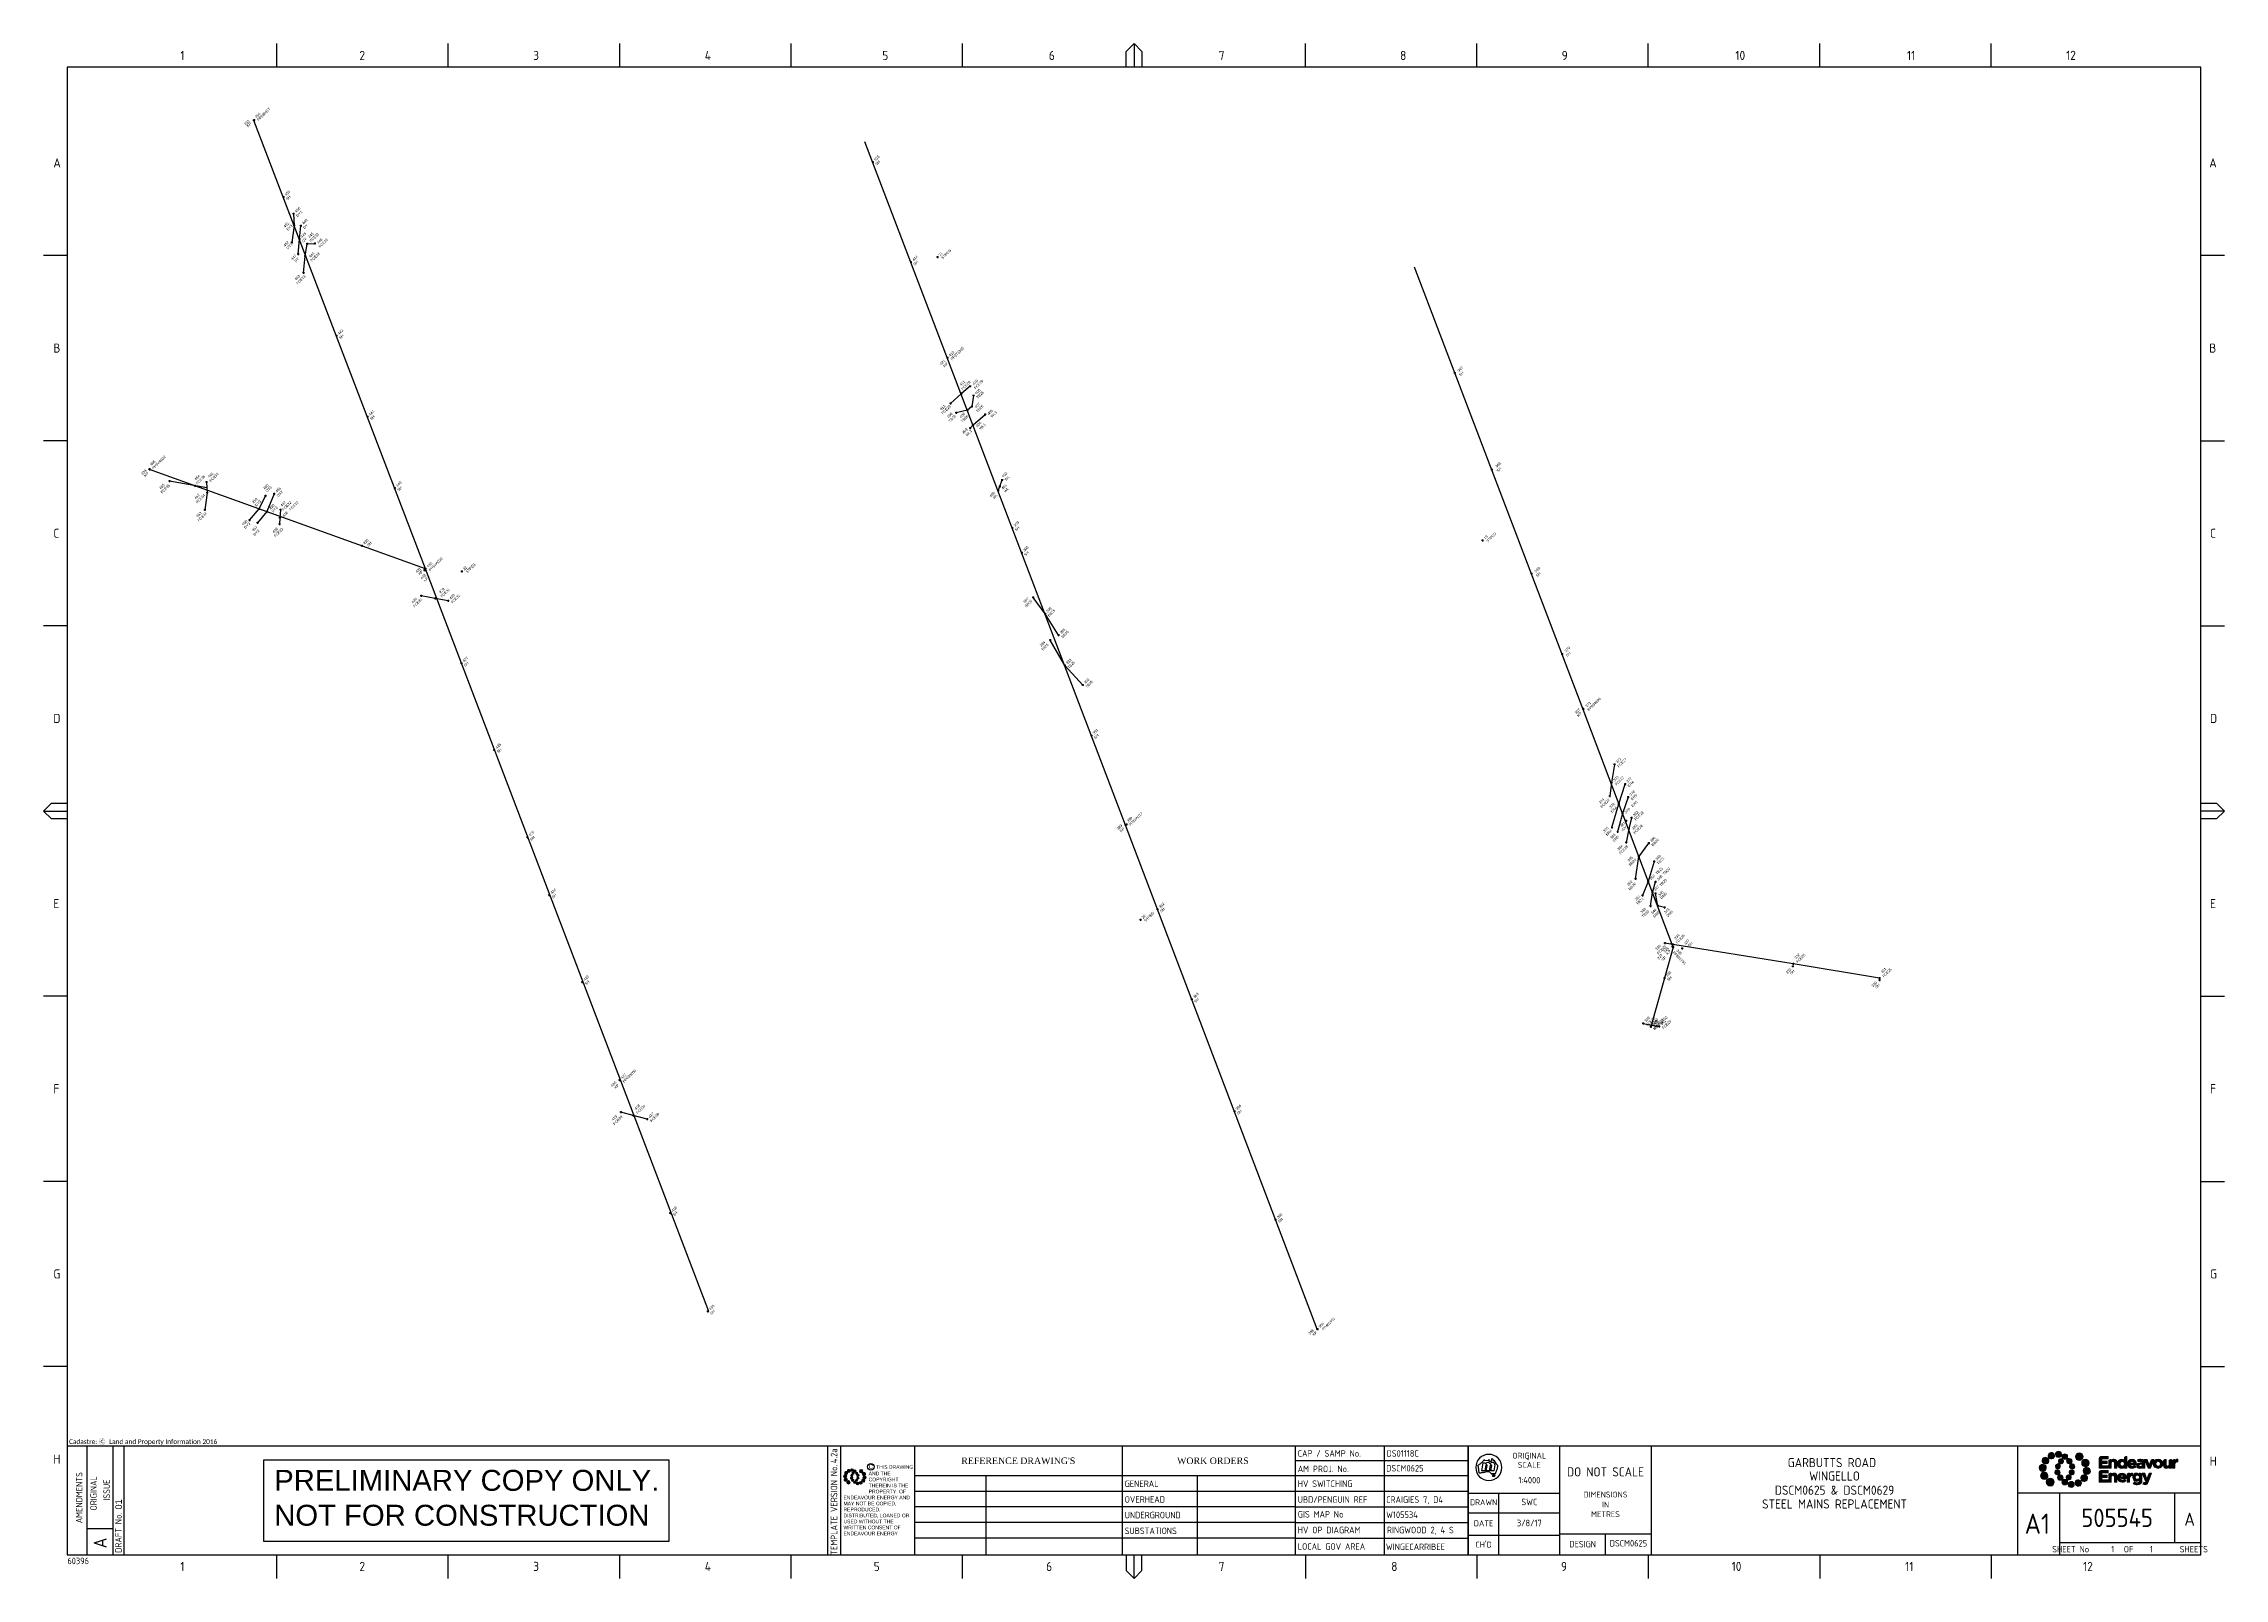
# Paper-space layout 'Survey' of a CAD drawing. Header units: metres, sheet in millimetres. Extents: x -21 to 813, y -3 to 583.
import ezdxf
from ezdxf.enums import TextEntityAlignment as Align

# ---------------------------------------------------------------- set-up
doc = ezdxf.new("R2010")
doc.units = ezdxf.units.M
doc.layers.get('0').update_dxf_attribs({"color": 6})
doc.layers.add('Notes', color=7, linetype='Continuous')
doc.layers.add('SupportsUG_SP_EXT', color=7, linetype='Continuous')
doc.layers.get('0').freeze()
doc.styles.add('ARIAL', font='arial.ttf', dxfattribs={"height": 2})
doc.styles.add('iecISOCP', font='isocp.shx')
doc.styles.add('iecTimesNewRoman', font='times.ttf')
doc.styles.get("Standard").update_dxf_attribs({"font": 'arial.ttf'})

# ---------------------------------------------------------------- blocks, each defined once
blk = doc.blocks.new('A$C30A46249')
at = {"color": 7, "lineweight": -3, "insert": (6.92, 4.97), "char_height": 1.79, "attachment_point": 7, "line_spacing_factor": 1.2}
blk.add_mtext('{\\fCalibri|b0|i0|c0|p34;\\C256;Cadastre: \\fMS Gothic|b0|i0|c128|p49;\\C250;\\c2236962;Ⓒ\\fMS Gothic|b0|i0|c0|p49; \\fCalibri|b0|i0|c0|p34;\\C256;Land and Property Information 2016}', dxfattribs=at)
blk = doc.blocks.new('EE_LOGO_SMALL')
at = {"layer": 'Notes'}
h = blk.add_hatch(color=256, dxfattribs=at)
edge = h.paths.add_edge_path()
edge.add_spline(control_points=[(-8.4, 2), (-9.2, 2), (-9.8, 1.4), (-9.8, 0.7), (-9.9, -0.1), (-9.3, -0.7), (-8.6, -0.8), (-7.8, -0.8), (-7.2, -0.2), (-7.1, 0.5), (-7.1, 1.3), (-7.7, 1.9), (-8.4, 2)], knot_values=[0, 0, 0, 0, 1, 1, 1, 2, 2, 2, 3, 3, 3, 4, 4, 4, 4], degree=3, periodic=0)
h = blk.add_hatch(color=256, dxfattribs=at)
edge = h.paths.add_edge_path()
edge.add_spline(control_points=[(-6.8, 4.5), (-7.4, 4.8), (-8.2, 4.6), (-8.6, 4), (-8.9, 3.4), (-8.7, 2.6), (-8.1, 2.2), (-7.5, 1.9), (-6.7, 2.1), (-6.3, 2.7), (-6, 3.3), (-6.2, 4.1), (-6.8, 4.5)], knot_values=[0, 0, 0, 0, 1, 1, 1, 2, 2, 2, 3, 3, 3, 4, 4, 4, 4], degree=3, periodic=0)
h = blk.add_hatch(color=256, dxfattribs=at)
edge = h.paths.add_edge_path()
edge.add_spline(control_points=[(-4.2, 5.9), (-4.6, 6.5), (-5.3, 6.6), (-5.9, 6.3), (-6.4, 5.9), (-6.6, 5.1), (-6.2, 4.6), (-5.9, 4), (-5.1, 3.8), (-4.6, 4.2), (-4, 4.6), (-3.8, 5.3), (-4.2, 5.9)], knot_values=[0, 0, 0, 0, 1, 1, 1, 2, 2, 2, 3, 3, 3, 4, 4, 4, 4], degree=3, periodic=0)
h = blk.add_hatch(color=256, dxfattribs=at)
edge = h.paths.add_edge_path()
edge.add_spline(control_points=[(-1.3, 5.9), (-1.4, 6.5), (-2, 7), (-2.6, 6.9), (-3.3, 6.9), (-3.7, 6.3), (-3.7, 5.6), (-3.6, 5), (-3, 4.5), (-2.4, 4.6), (-1.7, 4.7), (-1.3, 5.2), (-1.3, 5.9)], knot_values=[0, 0, 0, 0, 1, 1, 1, 2, 2, 2, 3, 3, 3, 4, 4, 4, 4], degree=3, periodic=0)
h = blk.add_hatch(color=256, dxfattribs=at)
edge = h.paths.add_edge_path()
edge.add_spline(control_points=[(-2.5, 2.1), (-3, 2.2), (-3.5, 1.9), (-3.6, 1.3), (-3.7, 0.8), (-3.4, 0.3), (-2.9, 0.2), (-2.4, 0.1), (-1.9, 0.4), (-1.8, 0.9), (-1.7, 1.5), (-2, 2), (-2.5, 2.1)], knot_values=[0, 0, 0, 0, 1, 1, 1, 2, 2, 2, 3, 3, 3, 4, 4, 4, 4], degree=3, periodic=0)
h = blk.add_hatch(color=256, dxfattribs=at)
edge = h.paths.add_edge_path()
edge.add_spline(control_points=[(1, 4.9), (1, 4.3), (0.5, 3.8), (-0.1, 3.8), (-0.7, 3.8), (-1.2, 4.3), (-1.2, 4.9), (-1.2, 5.5), (-0.7, 6), (-0.1, 6), (0.5, 6), (1, 5.5), (1, 4.9)], knot_values=[0, 0, 0, 0, 1, 1, 1, 2, 2, 2, 3, 3, 3, 4, 4, 4, 4], degree=3, periodic=0)
edge = h.paths.add_edge_path()
edge.add_spline(control_points=[(-1.4, 4), (-1.9, 4.1), (-2.4, 3.8), (-2.5, 3.3), (-2.6, 2.7), (-2.3, 2.2), (-1.8, 2.1), (-1.3, 2), (-0.7, 2.3), (-0.6, 2.9), (-0.5, 3.4), (-0.9, 3.9), (-1.4, 4)], knot_values=[0, 0, 0, 0, 1, 1, 1, 2, 2, 2, 3, 3, 3, 4, 4, 4, 4], degree=3, periodic=0)
h = blk.add_hatch(color=256, dxfattribs=at)
edge = h.paths.add_edge_path()
edge.add_spline(control_points=[(2.3, 2.4), (2.8, 2.8), (2.8, 3.4), (2.4, 3.9), (2, 4.3), (1.4, 4.3), (0.9, 3.9), (0.5, 3.6), (0.5, 2.9), (0.9, 2.5), (1.2, 2), (1.9, 2), (2.3, 2.4)], knot_values=[0, 0, 0, 0, 1, 1, 1, 2, 2, 2, 3, 3, 3, 4, 4, 4, 4], degree=3, periodic=0)
edge = h.paths.add_edge_path()
edge.add_spline(control_points=[(1, 4.9), (1, 4.3), (0.5, 3.8), (-0.1, 3.8), (-0.7, 3.8), (-1.2, 4.3), (-1.2, 4.9), (-1.2, 5.5), (-0.7, 6), (-0.1, 6), (0.5, 6), (1, 5.5), (1, 4.9)], knot_values=[0, 0, 0, 0, 1, 1, 1, 2, 2, 2, 3, 3, 3, 4, 4, 4, 4], degree=3, periodic=0)
h = blk.add_hatch(color=256, dxfattribs=at)
edge = h.paths.add_edge_path()
edge.add_spline(control_points=[(1, 4.9), (1, 4.3), (0.5, 3.8), (-0.1, 3.8), (-0.7, 3.8), (-1.2, 4.3), (-1.2, 4.9), (-1.2, 5.5), (-0.7, 6), (-0.1, 6), (0.5, 6), (1, 5.5), (1, 4.9)], knot_values=[0, 0, 0, 0, 1, 1, 1, 2, 2, 2, 3, 3, 3, 4, 4, 4, 4], degree=3, periodic=0)
edge = h.paths.add_edge_path(flags=16)
edge.add_spline(control_points=[(1, 4.9), (1, 4.3), (0.5, 3.8), (-0.1, 3.8), (-0.7, 3.8), (-1.2, 4.3), (-1.2, 4.9), (-1.2, 5.5), (-0.7, 6), (-0.1, 6), (0.5, 6), (1, 5.5), (1, 4.9)], knot_values=[0, 0, 0, 0, 1, 1, 1, 2, 2, 2, 3, 3, 3, 4, 4, 4, 4], degree=3, periodic=0)
h = blk.add_hatch(color=256, dxfattribs=at)
edge = h.paths.add_edge_path()
edge.add_spline(control_points=[(3, 0.2), (3.5, 0.3), (3.8, 0.9), (3.7, 1.4), (3.6, 1.9), (3, 2.3), (2.5, 2.1), (1.9, 2), (1.6, 1.4), (1.8, 0.9), (1.9, 0.4), (2.5, 0.1), (3, 0.2)], knot_values=[0, 0, 0, 0, 1, 1, 1, 2, 2, 2, 3, 3, 3, 4, 4, 4, 4], degree=3, periodic=0)
h = blk.add_hatch(color=256, dxfattribs=at)
edge = h.paths.add_edge_path()
edge.add_spline(control_points=[(7, 4.9), (7, 4), (6.3, 3.4), (5.5, 3.4), (4.6, 3.4), (4, 4), (4, 4.9), (4, 5.7), (4.6, 6.4), (5.5, 6.4), (6.3, 6.4), (7, 5.7), (7, 4.9)], knot_values=[0, 0, 0, 0, 1, 1, 1, 2, 2, 2, 3, 3, 3, 4, 4, 4, 4], degree=3, periodic=0)
h = blk.add_hatch(color=256, dxfattribs=at)
edge = h.paths.add_edge_path()
edge.add_spline(control_points=[(8.4, 1.1), (9.1, 1.5), (9.4, 2.3), (9.1, 3), (8.8, 3.7), (7.9, 4.1), (7.2, 3.8), (6.5, 3.4), (6.2, 2.6), (6.5, 1.9), (6.8, 1.2), (7.7, 0.8), (8.4, 1.1)], knot_values=[0, 0, 0, 0, 1, 1, 1, 2, 2, 2, 3, 3, 3, 4, 4, 4, 4], degree=3, periodic=0)
h = blk.add_hatch(color=256, dxfattribs=at)
edge = h.paths.add_edge_path()
edge.add_spline(control_points=[(8.3, -1.9), (9, -1.9), (9.7, -1.4), (9.7, -0.6), (9.7, 0.1), (9.2, 0.8), (8.4, 0.8), (7.7, 0.8), (7, 0.3), (7, -0.5), (6.9, -1.2), (7.5, -1.9), (8.3, -1.9)], knot_values=[0, 0, 0, 0, 1, 1, 1, 2, 2, 2, 3, 3, 3, 4, 4, 4, 4], degree=3, periodic=0)
h = blk.add_hatch(color=256, dxfattribs=at)
edge = h.paths.add_edge_path()
edge.add_spline(control_points=[(-8.5, -1.1), (-9.2, -1.4), (-9.6, -2.3), (-9.3, -3), (-8.9, -3.7), (-8.1, -4), (-7.4, -3.7), (-6.7, -3.4), (-6.3, -2.5), (-6.6, -1.8), (-7, -1.1), (-7.8, -0.8), (-8.5, -1.1)], knot_values=[0, 0, 0, 0, 1, 1, 1, 2, 2, 2, 3, 3, 3, 4, 4, 4, 4], degree=3, periodic=0)
h = blk.add_hatch(color=256, dxfattribs=at)
edge = h.paths.add_edge_path()
edge.add_spline(control_points=[(-7.1, -4.8), (-7.1, -4), (-6.5, -3.3), (-5.6, -3.3), (-4.8, -3.3), (-4.1, -4), (-4.1, -4.8), (-4.1, -5.7), (-4.8, -6.3), (-5.6, -6.3), (-6.5, -6.3), (-7.1, -5.7), (-7.1, -4.8)], knot_values=[0, 0, 0, 0, 1, 1, 1, 2, 2, 2, 3, 3, 3, 4, 4, 4, 4], degree=3, periodic=0)
h = blk.add_hatch(color=256, dxfattribs=at)
edge = h.paths.add_edge_path()
edge.add_spline(control_points=[(-3.1, -0.2), (-3.7, -0.3), (-4, -0.8), (-3.8, -1.4), (-3.7, -1.9), (-3.2, -2.2), (-2.6, -2.1), (-2.1, -1.9), (-1.8, -1.4), (-1.9, -0.9), (-2.1, -0.3), (-2.6, 0), (-3.1, -0.2)], knot_values=[0, 0, 0, 0, 1, 1, 1, 2, 2, 2, 3, 3, 3, 4, 4, 4, 4], degree=3, periodic=0)
h = blk.add_hatch(color=256, dxfattribs=at)
edge = h.paths.add_edge_path()
edge.add_spline(control_points=[(-2.5, -2.3), (-2.9, -2.7), (-3, -3.4), (-2.6, -3.8), (-2.2, -4.2), (-1.5, -4.3), (-1.1, -3.9), (-0.7, -3.5), (-0.6, -2.8), (-1, -2.4), (-1.4, -2), (-2, -1.9), (-2.5, -2.3)], knot_values=[0, 0, 0, 0, 1, 1, 1, 2, 2, 2, 3, 3, 3, 4, 4, 4, 4], degree=3, periodic=0)
h = blk.add_hatch(color=256, dxfattribs=at)
edge = h.paths.add_edge_path()
edge.add_spline(control_points=[(-1.2, -4.8), (-1.2, -4.2), (-0.7, -3.7), (-0.1, -3.7), (0.5, -3.7), (1, -4.2), (1, -4.8), (1, -5.4), (0.5, -5.9), (-0.1, -5.9), (-0.7, -5.9), (-1.2, -5.4), (-1.2, -4.8)], knot_values=[0, 0, 0, 0, 1, 1, 1, 2, 2, 2, 3, 3, 3, 4, 4, 4, 4], degree=3, periodic=0)
h = blk.add_hatch(color=256, dxfattribs=at)
edge = h.paths.add_edge_path()
edge.add_spline(control_points=[(1.2, -3.9), (1.7, -4.1), (2.2, -3.7), (2.3, -3.2), (2.5, -2.7), (2.1, -2.2), (1.6, -2.1), (1.1, -2), (0.6, -2.3), (0.5, -2.8), (0.4, -3.3), (0.7, -3.8), (1.2, -3.9)], knot_values=[0, 0, 0, 0, 1, 1, 1, 2, 2, 2, 3, 3, 3, 4, 4, 4, 4], degree=3, periodic=0)
h = blk.add_hatch(color=256, dxfattribs=at)
edge = h.paths.add_edge_path()
edge.add_spline(control_points=[(1.2, -5.8), (1.3, -6.5), (1.8, -6.9), (2.5, -6.9), (3.1, -6.8), (3.6, -6.2), (3.5, -5.6), (3.4, -5), (2.9, -4.5), (2.2, -4.6), (1.6, -4.6), (1.1, -5.2), (1.2, -5.8)], knot_values=[0, 0, 0, 0, 1, 1, 1, 2, 2, 2, 3, 3, 3, 4, 4, 4, 4], degree=3, periodic=0)
h = blk.add_hatch(color=256, dxfattribs=at)
edge = h.paths.add_edge_path()
edge.add_spline(control_points=[(2.4, -2), (2.9, -2.1), (3.4, -1.8), (3.5, -1.3), (3.6, -0.8), (3.3, -0.3), (2.8, -0.2), (2.2, -0.1), (1.7, -0.4), (1.6, -0.9), (1.5, -1.4), (1.8, -1.9), (2.4, -2)], knot_values=[0, 0, 0, 0, 1, 1, 1, 2, 2, 2, 3, 3, 3, 4, 4, 4, 4], degree=3, periodic=0)
h = blk.add_hatch(color=256, dxfattribs=at)
edge = h.paths.add_edge_path()
edge.add_spline(control_points=[(4, -5.8), (4.4, -6.4), (5.2, -6.6), (5.7, -6.2), (6.3, -5.8), (6.5, -5.1), (6.1, -4.5), (5.7, -4), (5, -3.8), (4.4, -4.2), (3.8, -4.5), (3.7, -5.3), (4, -5.8)], knot_values=[0, 0, 0, 0, 1, 1, 1, 2, 2, 2, 3, 3, 3, 4, 4, 4, 4], degree=3, periodic=0)
h = blk.add_hatch(color=256, dxfattribs=at)
edge = h.paths.add_edge_path()
edge.add_spline(control_points=[(6.7, -4.4), (7.3, -4.8), (8.1, -4.6), (8.4, -4), (8.8, -3.3), (8.6, -2.6), (8, -2.2), (7.3, -1.8), (6.6, -2.1), (6.2, -2.7), (5.8, -3.3), (6, -4.1), (6.7, -4.4)], knot_values=[0, 0, 0, 0, 1, 1, 1, 2, 2, 2, 3, 3, 3, 4, 4, 4, 4], degree=3, periodic=0)
at = {"layer": 'Notes', "lineweight": 0}
for points in [[(1.8, 2.1), (1.8, 2.1)], [(-2, -2.1), (-2, -2.1)]]:
    blk.add_lwpolyline(points, dxfattribs=at)
for points in [[(-8.4, 2), (-9.2, 2), (-9.8, 1.4), (-9.8, 0.7), (-9.9, -0.1), (-9.3, -0.7), (-8.6, -0.8), (-7.8, -0.8), (-7.2, -0.2), (-7.1, 0.5), (-7.1, 1.3), (-7.7, 1.9), (-8.4, 2)], [(-6.8, 4.5), (-7.4, 4.8), (-8.2, 4.6), (-8.6, 4), (-8.9, 3.4), (-8.7, 2.6), (-8.1, 2.2), (-7.5, 1.9), (-6.7, 2.1), (-6.3, 2.7), (-6, 3.3), (-6.2, 4.1), (-6.8, 4.5)], [(-4.2, 5.9), (-4.6, 6.5), (-5.3, 6.6), (-5.9, 6.3), (-6.4, 5.9), (-6.6, 5.1), (-6.2, 4.6), (-5.9, 4), (-5.1, 3.8), (-4.6, 4.2), (-4, 4.6), (-3.8, 5.3), (-4.2, 5.9)], [(-1.3, 5.9), (-1.4, 6.5), (-2, 7), (-2.6, 6.9), (-3.3, 6.9), (-3.7, 6.3), (-3.7, 5.6), (-3.6, 5), (-3, 4.5), (-2.4, 4.6), (-1.7, 4.7), (-1.3, 5.2), (-1.3, 5.9)], [(-2.5, 2.1), (-3, 2.2), (-3.5, 1.9), (-3.6, 1.3), (-3.7, 0.8), (-3.4, 0.3), (-2.9, 0.2), (-2.4, 0.1), (-1.9, 0.4), (-1.8, 0.9), (-1.7, 1.5), (-2, 2), (-2.5, 2.1)], [(-1.4, 4), (-1.9, 4.1), (-2.4, 3.8), (-2.5, 3.3), (-2.6, 2.7), (-2.3, 2.2), (-1.8, 2.1), (-1.3, 2), (-0.7, 2.3), (-0.6, 2.9), (-0.5, 3.4), (-0.9, 3.9), (-1.4, 4)], [(1, 4.9), (1, 4.3), (0.5, 3.8), (-0.1, 3.8), (-0.7, 3.8), (-1.2, 4.3), (-1.2, 4.9), (-1.2, 5.5), (-0.7, 6), (-0.1, 6), (0.5, 6), (1, 5.5), (1, 4.9)], [(1, 4.9), (1, 4.3), (0.5, 3.8), (-0.1, 3.8), (-0.7, 3.8), (-1.2, 4.3), (-1.2, 4.9), (-1.2, 5.5), (-0.7, 6), (-0.1, 6), (0.5, 6), (1, 5.5), (1, 4.9)], [(2.3, 2.4), (2.8, 2.8), (2.8, 3.4), (2.4, 3.9), (2, 4.3), (1.4, 4.3), (0.9, 3.9), (0.5, 3.6), (0.5, 2.9), (0.9, 2.5), (1.2, 2), (1.9, 2), (2.3, 2.4)], [(3, 0.2), (3.5, 0.3), (3.8, 0.9), (3.7, 1.4), (3.6, 1.9), (3, 2.3), (2.5, 2.1), (1.9, 2), (1.6, 1.4), (1.8, 0.9), (1.9, 0.4), (2.5, 0.1), (3, 0.2)], [(7, 4.9), (7, 4), (6.3, 3.4), (5.5, 3.4), (4.6, 3.4), (4, 4), (4, 4.9), (4, 5.7), (4.6, 6.4), (5.5, 6.4), (6.3, 6.4), (7, 5.7), (7, 4.9)], [(8.4, 1.1), (9.1, 1.5), (9.4, 2.3), (9.1, 3), (8.8, 3.7), (7.9, 4.1), (7.2, 3.8), (6.5, 3.4), (6.2, 2.6), (6.5, 1.9), (6.8, 1.2), (7.7, 0.8), (8.4, 1.1)], [(8.3, -1.9), (9, -1.9), (9.7, -1.4), (9.7, -0.6), (9.7, 0.1), (9.2, 0.8), (8.4, 0.8), (7.7, 0.8), (7, 0.3), (7, -0.5), (6.9, -1.2), (7.5, -1.9), (8.3, -1.9)], [(-8.5, -1.1), (-9.2, -1.4), (-9.6, -2.3), (-9.3, -3), (-8.9, -3.7), (-8.1, -4), (-7.4, -3.7), (-6.7, -3.4), (-6.3, -2.5), (-6.6, -1.8), (-7, -1.1), (-7.8, -0.8), (-8.5, -1.1)], [(-7.1, -4.8), (-7.1, -4), (-6.5, -3.3), (-5.6, -3.3), (-4.8, -3.3), (-4.1, -4), (-4.1, -4.8), (-4.1, -5.7), (-4.8, -6.3), (-5.6, -6.3), (-6.5, -6.3), (-7.1, -5.7), (-7.1, -4.8)], [(-3.1, -0.2), (-3.7, -0.3), (-4, -0.8), (-3.8, -1.4), (-3.7, -1.9), (-3.2, -2.2), (-2.6, -2.1), (-2.1, -1.9), (-1.8, -1.4), (-1.9, -0.9), (-2.1, -0.3), (-2.6, 0), (-3.1, -0.2)], [(-2.5, -2.3), (-2.9, -2.7), (-3, -3.4), (-2.6, -3.8), (-2.2, -4.2), (-1.5, -4.3), (-1.1, -3.9), (-0.7, -3.5), (-0.6, -2.8), (-1, -2.4), (-1.4, -2), (-2, -1.9), (-2.5, -2.3)], [(-1.2, -4.8), (-1.2, -4.2), (-0.7, -3.7), (-0.1, -3.7), (0.5, -3.7), (1, -4.2), (1, -4.8), (1, -5.4), (0.5, -5.9), (-0.1, -5.9), (-0.7, -5.9), (-1.2, -5.4), (-1.2, -4.8)], [(1.2, -3.9), (1.7, -4.1), (2.2, -3.7), (2.3, -3.2), (2.5, -2.7), (2.1, -2.2), (1.6, -2.1), (1.1, -2), (0.6, -2.3), (0.5, -2.8), (0.4, -3.3), (0.7, -3.8), (1.2, -3.9)], [(1.2, -5.8), (1.3, -6.5), (1.8, -6.9), (2.5, -6.9), (3.1, -6.8), (3.6, -6.2), (3.5, -5.6), (3.4, -5), (2.9, -4.5), (2.2, -4.6), (1.6, -4.6), (1.1, -5.2), (1.2, -5.8)], [(2.4, -2), (2.9, -2.1), (3.4, -1.8), (3.5, -1.3), (3.6, -0.8), (3.3, -0.3), (2.8, -0.2), (2.2, -0.1), (1.7, -0.4), (1.6, -0.9), (1.5, -1.4), (1.8, -1.9), (2.4, -2)], [(4, -5.8), (4.4, -6.4), (5.2, -6.6), (5.7, -6.2), (6.3, -5.8), (6.5, -5.1), (6.1, -4.5), (5.7, -4), (5, -3.8), (4.4, -4.2), (3.8, -4.5), (3.7, -5.3), (4, -5.8)], [(6.7, -4.4), (7.3, -4.8), (8.1, -4.6), (8.4, -4), (8.8, -3.3), (8.6, -2.6), (8, -2.2), (7.3, -1.8), (6.6, -2.1), (6.2, -2.7), (5.8, -3.3), (6, -4.1), (6.7, -4.4)]]:
    blk.add_open_spline(points, degree=3, knots=[0, 0, 0, 0, 1, 1, 1, 2, 2, 2, 3, 3, 3, 4, 4, 4, 4], dxfattribs=at)
blk = doc.blocks.new('EE_COPYRIGHT_A1')
at = {"layer": 'Notes'}
blk.add_circle((9.53, -0.82), 1.15, dxfattribs=at)
at = {"xscale": 0.4, "yscale": 0.4, "zscale": 0.4}
blk.add_blockref('EE_LOGO_SMALL', (3.96, -4.29), dxfattribs=at)
at = {"layer": 'Notes', "insert": (0, 0), "char_height": 1.25, "width": 24.1208, "attachment_point": 1, "style": 'ARIAL'}
blk.add_mtext('\\pt8.75;               ^I{\\H1.2x;C } THIS DRAWING\\P\\pi-8.75,l8.75,t8.75,20;       ^IAND THE ^I\\P\\pi0,t8.75;COPYRIGHT\\P\\pi-8.75,t1.25,8.75;^I^ITHEREIN IS THE PROPERTY  OF \\P\\pi0,l0,t1.25;ENDEAVOUR ENERGY AND MAY NOT BE COPIED, REPRODUCED, DISTRIBUTED, LOANED OR USED WITHOUT THE WRITTEN CONSENT OF ENDEAVOUR ENERGY', dxfattribs=at)
blk = doc.blocks.new('EE_LOGO')
h = blk.add_hatch(color=7)
edge = h.paths.add_edge_path()
edge.add_spline(control_points=[(-25.34, 1.94), (-26.08, 1.98), (-26.72, 1.41), (-26.77, 0.66), (-26.81, -0.09), (-26.24, -0.72), (-25.49, -0.77), (-24.74, -0.81), (-24.1, -0.24), (-24.06, 0.51), (-24.02, 1.25), (-24.59, 1.89), (-25.34, 1.94)], knot_values=[0, 0, 0, 0, 1, 1, 1, 2, 2, 2, 3, 3, 3, 4, 4, 4, 4], degree=3, periodic=0)
h = blk.add_hatch(color=7)
edge = h.paths.add_edge_path()
edge.add_spline(control_points=[(-23.73, 4.46), (-24.34, 4.81), (-25.13, 4.61), (-25.49, 3.99), (-25.85, 3.38), (-25.64, 2.59), (-25.03, 2.23), (-24.41, 1.87), (-23.63, 2.08), (-23.27, 2.69), (-22.91, 3.31), (-23.12, 4.1), (-23.73, 4.46)], knot_values=[0, 0, 0, 0, 1, 1, 1, 2, 2, 2, 3, 3, 3, 4, 4, 4, 4], degree=3, periodic=0)
h = blk.add_hatch(color=7)
edge = h.paths.add_edge_path()
edge.add_spline(control_points=[(-21.12, 5.87), (-21.48, 6.44), (-22.24, 6.61), (-22.81, 6.24), (-23.37, 5.88), (-23.54, 5.12), (-23.17, 4.55), (-22.81, 3.98), (-22.05, 3.82), (-21.48, 4.19), (-20.92, 4.55), (-20.75, 5.31), (-21.12, 5.87)], knot_values=[0, 0, 0, 0, 1, 1, 1, 2, 2, 2, 3, 3, 3, 4, 4, 4, 4], degree=3, periodic=0)
h = blk.add_hatch(color=7)
edge = h.paths.add_edge_path()
edge.add_spline(control_points=[(-19.43, 2.06), (-19.94, 2.17), (-20.44, 1.84), (-20.55, 1.33), (-20.66, 0.82), (-20.34, 0.32), (-19.83, 0.21), (-19.32, 0.1), (-18.81, 0.42), (-18.71, 0.93), (-18.59, 1.44), (-18.92, 1.95), (-19.43, 2.06)], knot_values=[0, 0, 0, 0, 1, 1, 1, 2, 2, 2, 3, 3, 3, 4, 4, 4, 4], degree=3, periodic=0)
h = blk.add_hatch(color=7)
edge = h.paths.add_edge_path()
edge.add_spline(control_points=[(-18.27, 5.87), (-18.34, 6.5), (-18.91, 6.97), (-19.54, 6.9), (-20.18, 6.84), (-20.65, 6.27), (-20.58, 5.63), (-20.52, 4.99), (-19.95, 4.53), (-19.31, 4.59), (-18.67, 4.66), (-18.21, 5.23), (-18.27, 5.87)], knot_values=[0, 0, 0, 0, 1, 1, 1, 2, 2, 2, 3, 3, 3, 4, 4, 4, 4], degree=3, periodic=0)
h = blk.add_hatch(color=7)
edge = h.paths.add_edge_path()
edge.add_spline(control_points=[(-15.91, 4.86), (-15.91, 4.26), (-16.4, 3.77), (-17, 3.77), (-17.6, 3.77), (-18.08, 4.26), (-18.08, 4.86), (-18.08, 5.46), (-17.6, 5.95), (-17, 5.95), (-16.4, 5.95), (-15.91, 5.46), (-15.91, 4.86)], knot_values=[0, 0, 0, 0, 1, 1, 1, 2, 2, 2, 3, 3, 3, 4, 4, 4, 4], degree=3, periodic=0)
edge = h.paths.add_edge_path()
edge.add_spline(control_points=[(-18.29, 3.97), (-18.8, 4.08), (-19.3, 3.76), (-19.41, 3.25), (-19.52, 2.74), (-19.2, 2.23), (-18.69, 2.12), (-18.18, 2.01), (-17.67, 2.33), (-17.56, 2.84), (-17.45, 3.35), (-17.78, 3.86), (-18.29, 3.97)], knot_values=[0, 0, 0, 0, 1, 1, 1, 2, 2, 2, 3, 3, 3, 4, 4, 4, 4], degree=3, periodic=0)
h = blk.add_hatch(color=7)
edge = h.paths.add_edge_path()
edge.add_spline(control_points=[(-14.59, 2.36), (-14.16, 2.75), (-14.12, 3.41), (-14.51, 3.84), (-14.89, 4.27), (-15.55, 4.31), (-15.99, 3.93), (-16.42, 3.54), (-16.46, 2.88), (-16.07, 2.45), (-15.69, 2.01), (-15.02, 1.98), (-14.59, 2.36)], knot_values=[0, 0, 0, 0, 1, 1, 1, 2, 2, 2, 3, 3, 3, 4, 4, 4, 4], degree=3, periodic=0)
edge = h.paths.add_edge_path()
edge.add_spline(control_points=[(-15.91, 4.86), (-15.91, 4.26), (-16.4, 3.77), (-17, 3.77), (-17.6, 3.77), (-18.08, 4.26), (-18.08, 4.86), (-18.08, 5.46), (-17.6, 5.95), (-17, 5.95), (-16.4, 5.95), (-15.91, 5.46), (-15.91, 4.86)], knot_values=[0, 0, 0, 0, 1, 1, 1, 2, 2, 2, 3, 3, 3, 4, 4, 4, 4], degree=3, periodic=0)
h = blk.add_hatch(color=7)
edge = h.paths.add_edge_path()
edge.add_spline(control_points=[(-15.91, 4.86), (-15.91, 4.26), (-16.4, 3.77), (-17, 3.77), (-17.6, 3.77), (-18.08, 4.26), (-18.08, 4.86), (-18.08, 5.46), (-17.6, 5.95), (-17, 5.95), (-16.4, 5.95), (-15.91, 5.46), (-15.91, 4.86)], knot_values=[0, 0, 0, 0, 1, 1, 1, 2, 2, 2, 3, 3, 3, 4, 4, 4, 4], degree=3, periodic=0)
edge = h.paths.add_edge_path(flags=16)
edge.add_spline(control_points=[(-15.91, 4.86), (-15.91, 4.26), (-16.4, 3.77), (-17, 3.77), (-17.6, 3.77), (-18.08, 4.26), (-18.08, 4.86), (-18.08, 5.46), (-17.6, 5.95), (-17, 5.95), (-16.4, 5.95), (-15.91, 5.46), (-15.91, 4.86)], knot_values=[0, 0, 0, 0, 1, 1, 1, 2, 2, 2, 3, 3, 3, 4, 4, 4, 4], degree=3, periodic=0)
h = blk.add_hatch(color=7)
edge = h.paths.add_edge_path()
edge.add_spline(control_points=[(-13.94, 0.18), (-13.41, 0.32), (-13.09, 0.87), (-13.23, 1.4), (-13.37, 1.93), (-13.92, 2.25), (-14.45, 2.11), (-14.98, 1.97), (-15.3, 1.42), (-15.16, 0.89), (-15.02, 0.36), (-14.47, 0.04), (-13.94, 0.18)], knot_values=[0, 0, 0, 0, 1, 1, 1, 2, 2, 2, 3, 3, 3, 4, 4, 4, 4], degree=3, periodic=0)
h = blk.add_hatch(color=7)
edge = h.paths.add_edge_path()
edge.add_spline(control_points=[(-9.93, 4.86), (-9.93, 4.03), (-10.61, 3.35), (-11.44, 3.35), (-12.28, 3.35), (-12.95, 4.03), (-12.95, 4.86), (-12.95, 5.69), (-12.28, 6.37), (-11.44, 6.37), (-10.61, 6.37), (-9.93, 5.69), (-9.93, 4.86)], knot_values=[0, 0, 0, 0, 1, 1, 1, 2, 2, 2, 3, 3, 3, 4, 4, 4, 4], degree=3, periodic=0)
h = blk.add_hatch(color=7)
edge = h.paths.add_edge_path()
edge.add_spline(control_points=[(-8.55, 1.13), (-7.83, 1.45), (-7.5, 2.29), (-7.82, 3.01), (-8.14, 3.73), (-8.98, 4.06), (-9.7, 3.74), (-10.42, 3.42), (-10.75, 2.58), (-10.43, 1.86), (-10.11, 1.14), (-9.27, 0.81), (-8.55, 1.13)], knot_values=[0, 0, 0, 0, 1, 1, 1, 2, 2, 2, 3, 3, 3, 4, 4, 4, 4], degree=3, periodic=0)
h = blk.add_hatch(color=7)
edge = h.paths.add_edge_path()
edge.add_spline(control_points=[(-8.66, -1.92), (-7.91, -1.96), (-7.27, -1.39), (-7.23, -0.64), (-7.19, 0.1), (-7.76, 0.74), (-8.51, 0.78), (-9.25, 0.83), (-9.89, 0.26), (-9.94, -0.49), (-9.98, -1.24), (-9.41, -1.88), (-8.66, -1.92)], knot_values=[0, 0, 0, 0, 1, 1, 1, 2, 2, 2, 3, 3, 3, 4, 4, 4, 4], degree=3, periodic=0)
h = blk.add_hatch(color=7)
edge = h.paths.add_edge_path()
edge.add_spline(control_points=[(-3.85, 0.44), (-3.85, 0.44), (-3.85, 4.25), (-3.85, 4.3), (-3.85, 4.35), (-3.85, 4.86), (-3.29, 4.86), (-2.74, 4.86), (-0.49, 4.86), (-0.49, 4.86), (-0.49, 4.86), (-0.49, 4), (-0.49, 4), (-0.49, 4), (-2.89, 4), (-2.89, 4), (-2.89, 4), (-2.89, 3.1), (-2.89, 3.1), (-2.89, 3.1), (-0.8, 3.1), (-0.8, 3.1), (-0.8, 3.1), (-0.8, 2.23), (-0.8, 2.23), (-0.8, 2.23), (-2.89, 2.23), (-2.89, 2.23), (-2.89, 2.23), (-2.89, 1.31), (-2.89, 1.31), (-2.89, 1.31), (-0.49, 1.31), (-0.49, 1.31), (-0.49, 1.31), (-0.49, 0.44), (-0.49, 0.44), (-0.49, 0.44), (-3.85, 0.44), (-3.85, 0.44)], knot_values=[0, 0, 0, 0, 1, 1, 1, 2, 2, 2, 3, 3, 3, 4, 4, 4, 5, 5, 5, 6, 6, 6, 7, 7, 7, 8, 8, 8, 9, 9, 9, 10, 10, 10, 11, 11, 11, 12, 12, 12, 13, 13, 13, 13], degree=3, periodic=0)
h = blk.add_hatch(color=7)
edge = h.paths.add_edge_path()
edge.add_spline(control_points=[(1.94, 0.44), (1.94, 0.44), (1.94, 2.33), (1.94, 2.33), (1.94, 2.78), (1.73, 3.02), (1.36, 3.02), (1, 3.02), (0.76, 2.78), (0.76, 2.33), (0.76, 2.33), (0.76, 0.44), (0.76, 0.44), (0.76, 0.44), (-0.2, 0.44), (-0.2, 0.44), (-0.2, 0.44), (-0.2, 3.21), (-0.2, 3.27), (-0.2, 3.33), (-0.2, 3.82), (0.36, 3.82), (0.76, 3.82), (0.76, 3.82), (0.76, 3.82), (0.76, 3.82), (0.76, 3.35), (0.76, 3.35), (0.98, 3.63), (1.27, 3.89), (1.75, 3.89), (2.48, 3.89), (2.9, 3.41), (2.9, 2.63), (2.9, 2.63), (2.9, 0.44), (2.9, 0.44), (2.9, 0.44), (1.94, 0.44), (1.94, 0.44)], knot_values=[0, 0, 0, 0, 1, 1, 1, 2, 2, 2, 3, 3, 3, 4, 4, 4, 5, 5, 5, 6, 6, 6, 7, 7, 7, 8, 8, 8, 9, 9, 9, 10, 10, 10, 11, 11, 11, 12, 12, 12, 13, 13, 13, 13], degree=3, periodic=0)
h = blk.add_hatch(color=7)
edge = h.paths.add_edge_path(flags=16)
edge.add_spline(control_points=[(5.8, 2.13), (5.8, 2.69), (5.43, 3.07), (4.98, 3.07), (4.53, 3.07), (4.15, 2.7), (4.15, 2.13), (4.15, 2.13), (4.15, 2.12), (4.15, 2.12), (4.15, 1.56), (4.53, 1.19), (4.98, 1.19), (5.43, 1.19), (5.8, 1.56), (5.8, 2.12), (5.8, 2.12), (5.8, 2.13), (5.8, 2.13)], knot_values=[0, 0, 0, 0, 1, 1, 1, 2, 2, 2, 3, 3, 3, 4, 4, 4, 5, 5, 5, 6, 6, 6, 6], degree=3, periodic=0)
edge = h.paths.add_edge_path()
edge.add_spline(control_points=[(5.79, 0.44), (5.79, 0.44), (5.79, 0.92), (5.79, 0.92), (5.55, 0.6), (5.23, 0.37), (4.73, 0.37), (3.94, 0.37), (3.19, 0.99), (3.19, 2.12), (3.19, 2.12), (3.19, 2.13), (3.19, 2.13), (3.19, 3.26), (3.93, 3.88), (4.73, 3.88), (5.24, 3.88), (5.56, 3.65), (5.79, 3.38), (5.79, 3.38), (5.79, 4.27), (5.79, 4.3), (5.79, 4.34), (5.79, 4.86), (6.34, 4.86), (6.73, 4.86), (6.75, 4.86), (6.75, 4.86), (6.75, 4.86), (6.75, 0.44), (6.75, 0.44), (6.75, 0.44), (5.79, 0.44), (5.79, 0.44)], knot_values=[0, 0, 0, 0, 1, 1, 1, 2, 2, 2, 3, 3, 3, 4, 4, 4, 5, 5, 5, 6, 6, 6, 7, 7, 7, 8, 8, 8, 9, 9, 9, 10, 10, 10, 11, 11, 11, 11], degree=3, periodic=0)
h = blk.add_hatch(color=7)
edge = h.paths.add_edge_path()
edge.add_spline(control_points=[(8.69, 3.89), (7.7, 3.89), (7.01, 3.09), (7.01, 2.13), (7.01, 2.13), (7.01, 2.12), (7.01, 2.12), (7.01, 1.08), (7.77, 0.37), (8.78, 0.37), (9.39, 0.37), (9.85, 0.61), (10.16, 1), (10.16, 1), (9.62, 1.48), (9.62, 1.48), (9.35, 1.24), (9.12, 1.14), (8.79, 1.14), (8.33, 1.13), (8, 1.49), (7.95, 1.86), (7.91, 2.18), (7.93, 2.29), (7.95, 2.43), (8.02, 2.85), (8.29, 3.12), (8.69, 3.12), (9.09, 3.12), (9.34, 2.83), (9.4, 2.4), (9.4, 2.4), (8.14, 2.4), (8.14, 2.4), (8.14, 2.4), (8.12, 1.8), (8.64, 1.8), (9.17, 1.8), (10.32, 1.8), (10.32, 1.8), (10.33, 1.89), (10.34, 1.95), (10.34, 2.04), (10.34, 2.04), (10.34, 2.05), (10.34, 2.05), (10.34, 3.01), (9.82, 3.89), (8.69, 3.89)], knot_values=[0, 0, 0, 0, 1, 1, 1, 2, 2, 2, 3, 3, 3, 4, 4, 4, 5, 5, 5, 6, 6, 6, 7, 7, 7, 8, 8, 8, 9, 9, 9, 10, 10, 10, 11, 11, 11, 12, 12, 12, 13, 13, 13, 14, 14, 14, 15, 15, 15, 16, 16, 16, 16], degree=3, periodic=0)
h = blk.add_hatch(color=7)
edge = h.paths.add_edge_path(flags=16)
edge.add_spline(control_points=[(12.69, 1.8), (12.53, 1.88), (12.31, 1.93), (12.08, 1.93), (11.67, 1.93), (11.42, 1.77), (11.42, 1.46), (11.42, 1.46), (11.42, 1.45), (11.42, 1.45), (11.42, 1.19), (11.63, 1.04), (11.94, 1.04), (12.39, 1.04), (12.69, 1.29), (12.69, 1.63), (12.69, 1.63), (12.69, 1.8), (12.69, 1.8)], knot_values=[0, 0, 0, 0, 1, 1, 1, 2, 2, 2, 3, 3, 3, 4, 4, 4, 5, 5, 5, 6, 6, 6, 6], degree=3, periodic=0)
edge = h.paths.add_edge_path()
edge.add_spline(control_points=[(12.67, 0.44), (12.67, 0.44), (12.67, 0.81), (12.67, 0.81), (12.44, 0.55), (12.12, 0.38), (11.65, 0.38), (11.01, 0.38), (10.49, 0.74), (10.49, 1.41), (10.49, 1.41), (10.49, 1.42), (10.49, 1.42), (10.49, 2.16), (11.05, 2.5), (11.85, 2.5), (12.19, 2.5), (12.44, 2.45), (12.68, 2.37), (12.68, 2.37), (12.68, 2.42), (12.68, 2.42), (12.68, 2.82), (12.43, 3.07), (11.95, 3.07), (11.59, 3.07), (11.33, 3), (11.02, 2.89), (11.02, 2.89), (10.78, 3.62), (10.78, 3.62), (11.15, 3.78), (11.52, 3.89), (12.09, 3.89), (13.14, 3.89), (13.6, 3.35), (13.6, 2.43), (13.6, 2.43), (13.6, 0.44), (13.6, 0.44), (13.6, 0.44), (12.67, 0.44), (12.67, 0.44)], knot_values=[0, 0, 0, 0, 1, 1, 1, 2, 2, 2, 3, 3, 3, 4, 4, 4, 5, 5, 5, 6, 6, 6, 7, 7, 7, 8, 8, 8, 9, 9, 9, 10, 10, 10, 11, 11, 11, 12, 12, 12, 13, 13, 13, 14, 14, 14, 14], degree=3, periodic=0)
h = blk.add_hatch(color=7)
edge = h.paths.add_edge_path()
edge.add_spline(control_points=[(15.71, 0.44), (15.71, 0.44), (14.84, 0.44), (14.84, 0.44), (14.84, 0.44), (13.51, 3.83), (13.51, 3.83), (13.51, 3.83), (14.53, 3.83), (14.53, 3.83), (14.53, 3.83), (15.28, 1.58), (15.28, 1.58), (15.28, 1.58), (15.86, 3.3), (15.86, 3.3), (15.86, 3.3), (16.02, 3.83), (16.4, 3.83), (16.78, 3.83), (17.04, 3.83), (17.04, 3.83), (17.04, 3.83), (15.71, 0.44), (15.71, 0.44)], knot_values=[0, 0, 0, 0, 1, 1, 1, 2, 2, 2, 3, 3, 3, 4, 4, 4, 5, 5, 5, 6, 6, 6, 7, 7, 7, 8, 8, 8, 8], degree=3, periodic=0)
h = blk.add_hatch(color=7)
edge = h.paths.add_edge_path(flags=16)
edge.add_spline(control_points=[(19.52, 2.16), (19.52, 2.66), (19.16, 3.09), (18.63, 3.09), (18.08, 3.09), (17.75, 2.67), (17.75, 2.17), (17.75, 2.17), (17.75, 2.16), (17.75, 2.16), (17.75, 1.66), (18.11, 1.22), (18.64, 1.22), (19.19, 1.22), (19.52, 1.65), (19.52, 2.15), (19.52, 2.15), (19.52, 2.16), (19.52, 2.16)], knot_values=[0, 0, 0, 0, 1, 1, 1, 2, 2, 2, 3, 3, 3, 4, 4, 4, 5, 5, 5, 6, 6, 6, 6], degree=3, periodic=0)
edge = h.paths.add_edge_path()
edge.add_spline(control_points=[(18.63, 0.4), (17.58, 0.4), (16.8, 1.17), (16.8, 2.15), (16.8, 2.15), (16.8, 2.16), (16.8, 2.16), (16.8, 3.13), (17.59, 3.92), (18.64, 3.92), (19.69, 3.92), (20.46, 3.14), (20.46, 2.17), (20.46, 2.17), (20.46, 2.16), (20.46, 2.16), (20.46, 1.19), (19.68, 0.4), (18.63, 0.4)], knot_values=[0, 0, 0, 0, 1, 1, 1, 2, 2, 2, 3, 3, 3, 4, 4, 4, 5, 5, 5, 6, 6, 6, 6], degree=3, periodic=0)
h = blk.add_hatch(color=7)
edge = h.paths.add_edge_path()
edge.add_spline(control_points=[(22.86, 0.44), (22.86, 0.44), (22.86, 0.92), (22.86, 0.92), (22.64, 0.64), (22.36, 0.38), (21.87, 0.38), (21.15, 0.38), (20.72, 0.86), (20.72, 1.63), (20.72, 1.63), (20.72, 3.22), (20.72, 3.27), (20.72, 3.32), (20.72, 3.82), (21.28, 3.82), (21.68, 3.82), (21.68, 3.82), (21.68, 3.82), (21.68, 3.82), (21.68, 1.94), (21.68, 1.94), (21.68, 1.48), (21.9, 1.25), (22.26, 1.25), (22.63, 1.25), (22.86, 1.48), (22.86, 1.94), (22.86, 1.94), (22.86, 3.2), (22.86, 3.27), (22.86, 3.34), (22.87, 3.82), (23.42, 3.82), (23.82, 3.82), (23.82, 3.82), (23.82, 3.82), (23.82, 3.82), (23.82, 0.44), (23.82, 0.44), (23.82, 0.44), (22.86, 0.44), (22.86, 0.44)], knot_values=[0, 0, 0, 0, 1, 1, 1, 2, 2, 2, 3, 3, 3, 4, 4, 4, 5, 5, 5, 6, 6, 6, 7, 7, 7, 8, 8, 8, 9, 9, 9, 10, 10, 10, 11, 11, 11, 12, 12, 12, 13, 13, 13, 14, 14, 14, 14], degree=3, periodic=0)
h = blk.add_hatch(color=7)
edge = h.paths.add_edge_path()
edge.add_spline(control_points=[(26.09, 2.88), (25.46, 2.88), (25.06, 2.5), (25.06, 1.69), (25.06, 1.69), (25.06, 0.44), (25.06, 0.44), (25.06, 0.44), (24.1, 0.44), (24.1, 0.44), (24.1, 0.44), (24.1, 3.24), (24.1, 3.27), (24.1, 3.3), (24.1, 3.83), (24.66, 3.83), (25.22, 3.83), (25.06, 3.83), (25.06, 3.83), (25.06, 3.83), (25.06, 3.14), (25.06, 3.14), (25.26, 3.61), (25.58, 3.91), (26.14, 3.89), (26.14, 3.89), (26.14, 2.88), (26.14, 2.88), (26.14, 2.88), (26.09, 2.88), (26.09, 2.88)], knot_values=[0, 0, 0, 0, 1, 1, 1, 2, 2, 2, 3, 3, 3, 4, 4, 4, 5, 5, 5, 6, 6, 6, 7, 7, 7, 8, 8, 8, 9, 9, 9, 10, 10, 10, 10], degree=3, periodic=0)
h = blk.add_hatch(color=7)
edge = h.paths.add_edge_path()
edge.add_spline(control_points=[(-25.45, -1.11), (-26.17, -1.43), (-26.5, -2.27), (-26.18, -2.99), (-25.86, -3.71), (-25.02, -4.04), (-24.3, -3.72), (-23.58, -3.4), (-23.25, -2.56), (-23.57, -1.84), (-23.88, -1.12), (-24.72, -0.79), (-25.45, -1.11)], knot_values=[0, 0, 0, 0, 1, 1, 1, 2, 2, 2, 3, 3, 3, 4, 4, 4, 4], degree=3, periodic=0)
h = blk.add_hatch(color=7)
edge = h.paths.add_edge_path()
edge.add_spline(control_points=[(-24.06, -4.84), (-24.06, -4.01), (-23.39, -3.33), (-22.55, -3.33), (-21.72, -3.33), (-21.04, -4.01), (-21.04, -4.84), (-21.04, -5.68), (-21.72, -6.35), (-22.55, -6.35), (-23.39, -6.35), (-24.06, -5.68), (-24.06, -4.84)], knot_values=[0, 0, 0, 0, 1, 1, 1, 2, 2, 2, 3, 3, 3, 4, 4, 4, 4], degree=3, periodic=0)
h = blk.add_hatch(color=7)
edge = h.paths.add_edge_path()
edge.add_spline(control_points=[(-20.06, -0.16), (-20.59, -0.3), (-20.9, -0.85), (-20.76, -1.38), (-20.63, -1.91), (-20.08, -2.23), (-19.55, -2.09), (-19.02, -1.95), (-18.7, -1.4), (-18.84, -0.87), (-18.98, -0.34), (-19.52, -0.02), (-20.06, -0.16)], knot_values=[0, 0, 0, 0, 1, 1, 1, 2, 2, 2, 3, 3, 3, 4, 4, 4, 4], degree=3, periodic=0)
h = blk.add_hatch(color=7)
edge = h.paths.add_edge_path()
edge.add_spline(control_points=[(-19.41, -2.34), (-19.84, -2.73), (-19.88, -3.39), (-19.49, -3.82), (-19.1, -4.26), (-18.44, -4.29), (-18.01, -3.91), (-17.58, -3.52), (-17.54, -2.86), (-17.93, -2.43), (-18.31, -2), (-18.97, -1.96), (-19.41, -2.34)], knot_values=[0, 0, 0, 0, 1, 1, 1, 2, 2, 2, 3, 3, 3, 4, 4, 4, 4], degree=3, periodic=0)
h = blk.add_hatch(color=7)
edge = h.paths.add_edge_path()
edge.add_spline(control_points=[(-18.08, -4.84), (-18.08, -4.24), (-17.6, -3.76), (-17, -3.76), (-16.4, -3.76), (-15.91, -4.24), (-15.91, -4.84), (-15.91, -5.44), (-16.4, -5.93), (-17, -5.93), (-17.6, -5.93), (-18.08, -5.44), (-18.08, -4.84)], knot_values=[0, 0, 0, 0, 1, 1, 1, 2, 2, 2, 3, 3, 3, 4, 4, 4, 4], degree=3, periodic=0)
h = blk.add_hatch(color=7)
edge = h.paths.add_edge_path()
edge.add_spline(control_points=[(-15.71, -3.95), (-15.2, -4.06), (-14.69, -3.74), (-14.58, -3.23), (-14.47, -2.72), (-14.8, -2.21), (-15.31, -2.1), (-15.82, -1.99), (-16.32, -2.32), (-16.43, -2.83), (-16.54, -3.34), (-16.22, -3.84), (-15.71, -3.95)], knot_values=[0, 0, 0, 0, 1, 1, 1, 2, 2, 2, 3, 3, 3, 4, 4, 4, 4], degree=3, periodic=0)
h = blk.add_hatch(color=7)
edge = h.paths.add_edge_path()
edge.add_spline(control_points=[(-15.72, -5.85), (-15.66, -6.49), (-15.09, -6.95), (-14.45, -6.89), (-13.81, -6.82), (-13.35, -6.25), (-13.41, -5.62), (-13.48, -4.98), (-14.05, -4.51), (-14.68, -4.58), (-15.33, -4.64), (-15.79, -5.21), (-15.72, -5.85)], knot_values=[0, 0, 0, 0, 1, 1, 1, 2, 2, 2, 3, 3, 3, 4, 4, 4, 4], degree=3, periodic=0)
h = blk.add_hatch(color=7)
edge = h.paths.add_edge_path()
edge.add_spline(control_points=[(-14.57, -2.04), (-14.06, -2.15), (-13.55, -1.83), (-13.44, -1.32), (-13.33, -0.81), (-13.66, -0.3), (-14.17, -0.19), (-14.68, -0.08), (-15.18, -0.4), (-15.29, -0.92), (-15.4, -1.43), (-15.08, -1.93), (-14.57, -2.04)], knot_values=[0, 0, 0, 0, 1, 1, 1, 2, 2, 2, 3, 3, 3, 4, 4, 4, 4], degree=3, periodic=0)
h = blk.add_hatch(color=7)
edge = h.paths.add_edge_path()
edge.add_spline(control_points=[(-12.88, -5.86), (-12.52, -6.43), (-11.76, -6.59), (-11.19, -6.23), (-10.62, -5.86), (-10.46, -5.1), (-10.82, -4.53), (-11.19, -3.97), (-11.95, -3.8), (-12.51, -4.17), (-13.08, -4.53), (-13.25, -5.29), (-12.88, -5.86)], knot_values=[0, 0, 0, 0, 1, 1, 1, 2, 2, 2, 3, 3, 3, 4, 4, 4, 4], degree=3, periodic=0)
h = blk.add_hatch(color=7)
edge = h.paths.add_edge_path()
edge.add_spline(control_points=[(-10.27, -4.44), (-9.65, -4.79), (-8.86, -4.59), (-8.51, -3.97), (-8.15, -3.36), (-8.36, -2.57), (-8.97, -2.22), (-9.58, -1.86), (-10.37, -2.06), (-10.73, -2.68), (-11.09, -3.29), (-10.88, -4.08), (-10.27, -4.44)], knot_values=[0, 0, 0, 0, 1, 1, 1, 2, 2, 2, 3, 3, 3, 4, 4, 4, 4], degree=3, periodic=0)
h = blk.add_hatch(color=7)
edge = h.paths.add_edge_path()
edge.add_spline(control_points=[(-3.85, -4.84), (-3.85, -4.84), (-3.85, -1.03), (-3.85, -0.98), (-3.85, -0.94), (-3.85, -0.42), (-3.29, -0.42), (-2.74, -0.42), (-0.49, -0.42), (-0.49, -0.42), (-0.49, -0.42), (-0.49, -1.29), (-0.49, -1.29), (-0.49, -1.29), (-2.89, -1.29), (-2.89, -1.29), (-2.89, -1.29), (-2.89, -2.19), (-2.89, -2.19), (-2.89, -2.19), (-0.8, -2.19), (-0.8, -2.19), (-0.8, -2.19), (-0.8, -3.05), (-0.8, -3.05), (-0.8, -3.05), (-2.89, -3.05), (-2.89, -3.05), (-2.89, -3.05), (-2.89, -3.98), (-2.89, -3.98), (-2.89, -3.98), (-0.49, -3.98), (-0.49, -3.98), (-0.49, -3.98), (-0.49, -4.84), (-0.49, -4.84), (-0.49, -4.84), (-3.85, -4.84), (-3.85, -4.84)], knot_values=[0, 0, 0, 0, 1, 1, 1, 2, 2, 2, 3, 3, 3, 4, 4, 4, 5, 5, 5, 6, 6, 6, 7, 7, 7, 8, 8, 8, 9, 9, 9, 10, 10, 10, 11, 11, 11, 12, 12, 12, 13, 13, 13, 13], degree=3, periodic=0)
h = blk.add_hatch(color=7)
edge = h.paths.add_edge_path()
edge.add_spline(control_points=[(1.94, -4.84), (1.94, -4.84), (1.94, -2.96), (1.94, -2.96), (1.94, -2.5), (1.73, -2.27), (1.36, -2.27), (1, -2.27), (0.76, -2.5), (0.76, -2.96), (0.76, -2.96), (0.76, -4.84), (0.76, -4.84), (0.76, -4.84), (-0.2, -4.84), (-0.2, -4.84), (-0.2, -4.84), (-0.2, -2.07), (-0.2, -2.01), (-0.2, -1.96), (-0.2, -1.46), (0.36, -1.46), (0.76, -1.46), (0.76, -1.46), (0.76, -1.46), (0.76, -1.46), (0.76, -1.94), (0.76, -1.94), (0.98, -1.65), (1.27, -1.4), (1.75, -1.4), (2.48, -1.4), (2.9, -1.88), (2.9, -2.65), (2.9, -2.65), (2.9, -4.84), (2.9, -4.84), (2.9, -4.84), (1.94, -4.84), (1.94, -4.84)], knot_values=[0, 0, 0, 0, 1, 1, 1, 2, 2, 2, 3, 3, 3, 4, 4, 4, 5, 5, 5, 6, 6, 6, 7, 7, 7, 8, 8, 8, 9, 9, 9, 10, 10, 10, 11, 11, 11, 12, 12, 12, 13, 13, 13, 13], degree=3, periodic=0)
h = blk.add_hatch(color=7)
edge = h.paths.add_edge_path()
edge.add_spline(control_points=[(4.87, -1.4), (3.88, -1.4), (3.19, -2.19), (3.19, -3.16), (3.19, -3.16), (3.19, -3.17), (3.19, -3.17), (3.19, -4.21), (3.94, -4.92), (4.96, -4.92), (5.57, -4.92), (6.03, -4.68), (6.34, -4.29), (6.34, -4.29), (5.79, -3.8), (5.79, -3.8), (5.53, -4.05), (5.29, -4.14), (4.97, -4.15), (4.51, -4.16), (4.18, -3.79), (4.13, -3.42), (4.09, -3.1), (4.11, -3), (4.13, -2.86), (4.2, -2.44), (4.47, -2.17), (4.87, -2.17), (5.27, -2.17), (5.52, -2.46), (5.58, -2.89), (5.58, -2.89), (4.32, -2.89), (4.32, -2.89), (4.32, -2.89), (4.29, -3.49), (4.82, -3.49), (5.35, -3.49), (6.5, -3.49), (6.5, -3.49), (6.51, -3.4), (6.51, -3.34), (6.51, -3.25), (6.51, -3.25), (6.51, -3.23), (6.51, -3.23), (6.51, -2.27), (6, -1.4), (4.87, -1.4)], knot_values=[0, 0, 0, 0, 1, 1, 1, 2, 2, 2, 3, 3, 3, 4, 4, 4, 5, 5, 5, 6, 6, 6, 7, 7, 7, 8, 8, 8, 9, 9, 9, 10, 10, 10, 11, 11, 11, 12, 12, 12, 13, 13, 13, 14, 14, 14, 15, 15, 15, 16, 16, 16, 16], degree=3, periodic=0)
h = blk.add_hatch(color=7)
edge = h.paths.add_edge_path()
edge.add_spline(control_points=[(8.77, -2.4), (8.13, -2.4), (7.74, -2.79), (7.74, -3.6), (7.74, -3.6), (7.74, -4.85), (7.74, -4.85), (7.74, -4.85), (6.78, -4.85), (6.78, -4.85), (6.78, -4.85), (6.78, -2.05), (6.78, -2.02), (6.78, -1.99), (6.77, -1.46), (7.33, -1.46), (7.74, -1.46), (7.74, -1.46), (7.74, -1.46), (7.74, -1.46), (7.74, -2.15), (7.74, -2.15), (7.93, -1.68), (8.25, -1.37), (8.82, -1.4), (8.82, -1.4), (8.82, -2.4), (8.82, -2.4), (8.82, -2.4), (8.77, -2.4), (8.77, -2.4)], knot_values=[0, 0, 0, 0, 1, 1, 1, 2, 2, 2, 3, 3, 3, 4, 4, 4, 5, 5, 5, 6, 6, 6, 7, 7, 7, 8, 8, 8, 9, 9, 9, 10, 10, 10, 10], degree=3, periodic=0)
h = blk.add_hatch(color=7)
edge = h.paths.add_edge_path(flags=16)
edge.add_spline(control_points=[(11.56, -2.97), (11.56, -2.51), (11.2, -2.19), (10.73, -2.19), (10.26, -2.19), (9.91, -2.51), (9.91, -2.97), (9.91, -2.97), (9.91, -2.99), (9.91, -2.99), (9.91, -3.45), (10.26, -3.77), (10.73, -3.77), (11.2, -3.77), (11.56, -3.45), (11.56, -2.99), (11.56, -2.99), (11.56, -2.97), (11.56, -2.97)], knot_values=[0, 0, 0, 0, 1, 1, 1, 2, 2, 2, 3, 3, 3, 4, 4, 4, 5, 5, 5, 6, 6, 6, 6], degree=3, periodic=0)
edge = h.paths.add_edge_path()
edge.add_spline(control_points=[(10.62, -5.87), (10.07, -5.87), (9.55, -5.74), (9.12, -5.51), (9.12, -5.51), (9.45, -4.79), (9.45, -4.79), (9.8, -4.99), (10.14, -5.1), (10.59, -5.1), (11.25, -5.1), (11.56, -4.79), (11.56, -4.18), (11.56, -4.18), (11.56, -4.02), (11.56, -4.02), (11.27, -4.36), (10.96, -4.57), (10.45, -4.57), (9.66, -4.57), (8.95, -3.99), (8.95, -2.99), (8.95, -2.99), (8.95, -2.97), (8.95, -2.97), (8.95, -1.96), (9.68, -1.4), (10.45, -1.4), (10.98, -1.4), (11.29, -1.62), (11.54, -1.9), (11.54, -1.9), (11.54, -1.46), (11.54, -1.46), (11.54, -1.46), (11.54, -1.46), (11.95, -1.46), (12.51, -1.46), (12.5, -2.02), (12.5, -2.02), (12.5, -2.02), (12.5, -4.08), (12.5, -4.08), (12.5, -5.36), (11.87, -5.87), (10.62, -5.87)], knot_values=[0, 0, 0, 0, 1, 1, 1, 2, 2, 2, 3, 3, 3, 4, 4, 4, 5, 5, 5, 6, 6, 6, 7, 7, 7, 8, 8, 8, 9, 9, 9, 10, 10, 10, 11, 11, 11, 12, 12, 12, 13, 13, 13, 14, 14, 14, 15, 15, 15, 15], degree=3, periodic=0)
h = blk.add_hatch(color=7)
edge = h.paths.add_edge_path()
edge.add_spline(control_points=[(14.84, -4.92), (14.58, -5.61), (14.31, -5.87), (13.73, -5.87), (13.38, -5.87), (13.13, -5.78), (12.88, -5.64), (12.88, -5.64), (13.2, -4.94), (13.2, -4.94), (13.33, -5.02), (13.49, -5.07), (13.61, -5.07), (13.78, -5.07), (13.86, -5.02), (13.95, -4.85), (13.95, -4.85), (12.62, -1.46), (12.62, -1.46), (12.62, -1.46), (13.64, -1.46), (13.64, -1.46), (13.64, -1.46), (14.41, -3.76), (14.41, -3.76), (14.41, -3.76), (14.97, -2.01), (14.97, -2.01), (14.97, -2.01), (15.14, -1.46), (15.5, -1.46), (15.86, -1.46), (16.14, -1.46), (16.14, -1.46), (16.14, -1.46), (14.84, -4.92), (14.84, -4.92)], knot_values=[0, 0, 0, 0, 1, 1, 1, 2, 2, 2, 3, 3, 3, 4, 4, 4, 5, 5, 5, 6, 6, 6, 7, 7, 7, 8, 8, 8, 9, 9, 9, 10, 10, 10, 11, 11, 11, 12, 12, 12, 12], degree=3, periodic=0)
at = {"color": 7, "lineweight": 0}
for points in [[(-15.08, 2.11), (-15.08, 2.11)], [(-18.92, -2.1), (-18.92, -2.1)]]:
    blk.add_lwpolyline(points, dxfattribs=at)
for points, knots in [([(-25.34, 1.94), (-26.08, 1.98), (-26.72, 1.41), (-26.77, 0.66), (-26.81, -0.09), (-26.24, -0.72), (-25.49, -0.77), (-24.74, -0.81), (-24.1, -0.24), (-24.06, 0.51), (-24.02, 1.25), (-24.59, 1.89), (-25.34, 1.94)], [0, 0, 0, 0, 1, 1, 1, 2, 2, 2, 3, 3, 3, 4, 4, 4, 4]), ([(-23.73, 4.46), (-24.34, 4.81), (-25.13, 4.61), (-25.49, 3.99), (-25.85, 3.38), (-25.64, 2.59), (-25.03, 2.23), (-24.41, 1.87), (-23.63, 2.08), (-23.27, 2.69), (-22.91, 3.31), (-23.12, 4.1), (-23.73, 4.46)], [0, 0, 0, 0, 1, 1, 1, 2, 2, 2, 3, 3, 3, 4, 4, 4, 4]), ([(-21.12, 5.87), (-21.48, 6.44), (-22.24, 6.61), (-22.81, 6.24), (-23.37, 5.88), (-23.54, 5.12), (-23.17, 4.55), (-22.81, 3.98), (-22.05, 3.82), (-21.48, 4.19), (-20.92, 4.55), (-20.75, 5.31), (-21.12, 5.87)], [0, 0, 0, 0, 1, 1, 1, 2, 2, 2, 3, 3, 3, 4, 4, 4, 4]), ([(-19.43, 2.06), (-19.94, 2.17), (-20.44, 1.84), (-20.55, 1.33), (-20.66, 0.82), (-20.34, 0.32), (-19.83, 0.21), (-19.32, 0.1), (-18.81, 0.42), (-18.71, 0.93), (-18.59, 1.44), (-18.92, 1.95), (-19.43, 2.06)], [0, 0, 0, 0, 1, 1, 1, 2, 2, 2, 3, 3, 3, 4, 4, 4, 4]), ([(-18.27, 5.87), (-18.34, 6.5), (-18.91, 6.97), (-19.54, 6.9), (-20.18, 6.84), (-20.65, 6.27), (-20.58, 5.63), (-20.52, 4.99), (-19.95, 4.53), (-19.31, 4.59), (-18.67, 4.66), (-18.21, 5.23), (-18.27, 5.87)], [0, 0, 0, 0, 1, 1, 1, 2, 2, 2, 3, 3, 3, 4, 4, 4, 4]), ([(-18.29, 3.97), (-18.8, 4.08), (-19.3, 3.76), (-19.41, 3.25), (-19.52, 2.74), (-19.2, 2.23), (-18.69, 2.12), (-18.18, 2.01), (-17.67, 2.33), (-17.56, 2.84), (-17.45, 3.35), (-17.78, 3.86), (-18.29, 3.97)], [0, 0, 0, 0, 1, 1, 1, 2, 2, 2, 3, 3, 3, 4, 4, 4, 4]), ([(-15.91, 4.86), (-15.91, 4.26), (-16.4, 3.77), (-17, 3.77), (-17.6, 3.77), (-18.08, 4.26), (-18.08, 4.86), (-18.08, 5.46), (-17.6, 5.95), (-17, 5.95), (-16.4, 5.95), (-15.91, 5.46), (-15.91, 4.86)], [0, 0, 0, 0, 1, 1, 1, 2, 2, 2, 3, 3, 3, 4, 4, 4, 4]), ([(-15.91, 4.86), (-15.91, 4.26), (-16.4, 3.77), (-17, 3.77), (-17.6, 3.77), (-18.08, 4.26), (-18.08, 4.86), (-18.08, 5.46), (-17.6, 5.95), (-17, 5.95), (-16.4, 5.95), (-15.91, 5.46), (-15.91, 4.86)], [0, 0, 0, 0, 1, 1, 1, 2, 2, 2, 3, 3, 3, 4, 4, 4, 4]), ([(-14.59, 2.36), (-14.16, 2.75), (-14.12, 3.41), (-14.51, 3.84), (-14.89, 4.27), (-15.55, 4.31), (-15.99, 3.93), (-16.42, 3.54), (-16.46, 2.88), (-16.07, 2.45), (-15.69, 2.01), (-15.02, 1.98), (-14.59, 2.36)], [0, 0, 0, 0, 1, 1, 1, 2, 2, 2, 3, 3, 3, 4, 4, 4, 4]), ([(-13.94, 0.18), (-13.41, 0.32), (-13.09, 0.87), (-13.23, 1.4), (-13.37, 1.93), (-13.92, 2.25), (-14.45, 2.11), (-14.98, 1.97), (-15.3, 1.42), (-15.16, 0.89), (-15.02, 0.36), (-14.47, 0.04), (-13.94, 0.18)], [0, 0, 0, 0, 1, 1, 1, 2, 2, 2, 3, 3, 3, 4, 4, 4, 4]), ([(-9.93, 4.86), (-9.93, 4.03), (-10.61, 3.35), (-11.44, 3.35), (-12.28, 3.35), (-12.95, 4.03), (-12.95, 4.86), (-12.95, 5.69), (-12.28, 6.37), (-11.44, 6.37), (-10.61, 6.37), (-9.93, 5.69), (-9.93, 4.86)], [0, 0, 0, 0, 1, 1, 1, 2, 2, 2, 3, 3, 3, 4, 4, 4, 4]), ([(-8.55, 1.13), (-7.83, 1.45), (-7.5, 2.29), (-7.82, 3.01), (-8.14, 3.73), (-8.98, 4.06), (-9.7, 3.74), (-10.42, 3.42), (-10.75, 2.58), (-10.43, 1.86), (-10.11, 1.14), (-9.27, 0.81), (-8.55, 1.13)], [0, 0, 0, 0, 1, 1, 1, 2, 2, 2, 3, 3, 3, 4, 4, 4, 4]), ([(-8.66, -1.92), (-7.91, -1.96), (-7.27, -1.39), (-7.23, -0.64), (-7.19, 0.1), (-7.76, 0.74), (-8.51, 0.78), (-9.25, 0.83), (-9.89, 0.26), (-9.94, -0.49), (-9.98, -1.24), (-9.41, -1.88), (-8.66, -1.92)], [0, 0, 0, 0, 1, 1, 1, 2, 2, 2, 3, 3, 3, 4, 4, 4, 4]), ([(-3.85, 0.44), (-3.85, 0.44), (-3.85, 4.25), (-3.85, 4.3), (-3.85, 4.35), (-3.85, 4.86), (-3.29, 4.86), (-2.74, 4.86), (-0.49, 4.86), (-0.49, 4.86), (-0.49, 4.86), (-0.49, 4), (-0.49, 4), (-0.49, 4), (-2.89, 4), (-2.89, 4), (-2.89, 4), (-2.89, 3.1), (-2.89, 3.1), (-2.89, 3.1), (-0.8, 3.1), (-0.8, 3.1), (-0.8, 3.1), (-0.8, 2.23), (-0.8, 2.23), (-0.8, 2.23), (-2.89, 2.23), (-2.89, 2.23), (-2.89, 2.23), (-2.89, 1.31), (-2.89, 1.31), (-2.89, 1.31), (-0.49, 1.31), (-0.49, 1.31), (-0.49, 1.31), (-0.49, 0.44), (-0.49, 0.44), (-0.49, 0.44), (-3.85, 0.44), (-3.85, 0.44)], [0, 0, 0, 0, 1, 1, 1, 2, 2, 2, 3, 3, 3, 4, 4, 4, 5, 5, 5, 6, 6, 6, 7, 7, 7, 8, 8, 8, 9, 9, 9, 10, 10, 10, 11, 11, 11, 12, 12, 12, 13, 13, 13, 13]), ([(1.94, 0.44), (1.94, 0.44), (1.94, 2.33), (1.94, 2.33), (1.94, 2.78), (1.73, 3.02), (1.36, 3.02), (1, 3.02), (0.76, 2.78), (0.76, 2.33), (0.76, 2.33), (0.76, 0.44), (0.76, 0.44), (0.76, 0.44), (-0.2, 0.44), (-0.2, 0.44), (-0.2, 0.44), (-0.2, 3.21), (-0.2, 3.27), (-0.2, 3.33), (-0.2, 3.82), (0.36, 3.82), (0.76, 3.82), (0.76, 3.82), (0.76, 3.82), (0.76, 3.82), (0.76, 3.35), (0.76, 3.35), (0.98, 3.63), (1.27, 3.89), (1.75, 3.89), (2.48, 3.89), (2.9, 3.41), (2.9, 2.63), (2.9, 2.63), (2.9, 0.44), (2.9, 0.44), (2.9, 0.44), (1.94, 0.44), (1.94, 0.44)], [0, 0, 0, 0, 1, 1, 1, 2, 2, 2, 3, 3, 3, 4, 4, 4, 5, 5, 5, 6, 6, 6, 7, 7, 7, 8, 8, 8, 9, 9, 9, 10, 10, 10, 11, 11, 11, 12, 12, 12, 13, 13, 13, 13]), ([(5.79, 0.44), (5.79, 0.44), (5.79, 0.92), (5.79, 0.92), (5.55, 0.6), (5.23, 0.37), (4.73, 0.37), (3.94, 0.37), (3.19, 0.99), (3.19, 2.12), (3.19, 2.12), (3.19, 2.13), (3.19, 2.13), (3.19, 3.26), (3.93, 3.88), (4.73, 3.88), (5.24, 3.88), (5.56, 3.65), (5.79, 3.38), (5.79, 3.38), (5.79, 4.27), (5.79, 4.3), (5.79, 4.34), (5.79, 4.86), (6.34, 4.86), (6.73, 4.86), (6.75, 4.86), (6.75, 4.86), (6.75, 4.86), (6.75, 0.44), (6.75, 0.44), (6.75, 0.44), (5.79, 0.44), (5.79, 0.44)], [0, 0, 0, 0, 1, 1, 1, 2, 2, 2, 3, 3, 3, 4, 4, 4, 5, 5, 5, 6, 6, 6, 7, 7, 7, 8, 8, 8, 9, 9, 9, 10, 10, 10, 11, 11, 11, 11]), ([(5.8, 2.13), (5.8, 2.69), (5.43, 3.07), (4.98, 3.07), (4.53, 3.07), (4.15, 2.7), (4.15, 2.13), (4.15, 2.13), (4.15, 2.12), (4.15, 2.12), (4.15, 1.56), (4.53, 1.19), (4.98, 1.19), (5.43, 1.19), (5.8, 1.56), (5.8, 2.12), (5.8, 2.12), (5.8, 2.13), (5.8, 2.13)], [0, 0, 0, 0, 1, 1, 1, 2, 2, 2, 3, 3, 3, 4, 4, 4, 5, 5, 5, 6, 6, 6, 6]), ([(8.69, 3.89), (7.7, 3.89), (7.01, 3.09), (7.01, 2.13), (7.01, 2.13), (7.01, 2.12), (7.01, 2.12), (7.01, 1.08), (7.77, 0.37), (8.78, 0.37), (9.39, 0.37), (9.85, 0.61), (10.16, 1), (10.16, 1), (9.62, 1.48), (9.62, 1.48), (9.35, 1.24), (9.12, 1.14), (8.79, 1.14), (8.33, 1.13), (8, 1.49), (7.95, 1.86), (7.91, 2.18), (7.93, 2.29), (7.95, 2.43), (8.02, 2.85), (8.29, 3.12), (8.69, 3.12), (9.09, 3.12), (9.34, 2.83), (9.4, 2.4), (9.4, 2.4), (8.14, 2.4), (8.14, 2.4), (8.14, 2.4), (8.12, 1.8), (8.64, 1.8), (9.17, 1.8), (10.32, 1.8), (10.32, 1.8), (10.33, 1.89), (10.34, 1.95), (10.34, 2.04), (10.34, 2.04), (10.34, 2.05), (10.34, 2.05), (10.34, 3.01), (9.82, 3.89), (8.69, 3.89)], [0, 0, 0, 0, 1, 1, 1, 2, 2, 2, 3, 3, 3, 4, 4, 4, 5, 5, 5, 6, 6, 6, 7, 7, 7, 8, 8, 8, 9, 9, 9, 10, 10, 10, 11, 11, 11, 12, 12, 12, 13, 13, 13, 14, 14, 14, 15, 15, 15, 16, 16, 16, 16]), ([(12.67, 0.44), (12.67, 0.44), (12.67, 0.81), (12.67, 0.81), (12.44, 0.55), (12.12, 0.38), (11.65, 0.38), (11.01, 0.38), (10.49, 0.74), (10.49, 1.41), (10.49, 1.41), (10.49, 1.42), (10.49, 1.42), (10.49, 2.16), (11.05, 2.5), (11.85, 2.5), (12.19, 2.5), (12.44, 2.45), (12.68, 2.37), (12.68, 2.37), (12.68, 2.42), (12.68, 2.42), (12.68, 2.82), (12.43, 3.07), (11.95, 3.07), (11.59, 3.07), (11.33, 3), (11.02, 2.89), (11.02, 2.89), (10.78, 3.62), (10.78, 3.62), (11.15, 3.78), (11.52, 3.89), (12.09, 3.89), (13.14, 3.89), (13.6, 3.35), (13.6, 2.43), (13.6, 2.43), (13.6, 0.44), (13.6, 0.44), (13.6, 0.44), (12.67, 0.44), (12.67, 0.44)], [0, 0, 0, 0, 1, 1, 1, 2, 2, 2, 3, 3, 3, 4, 4, 4, 5, 5, 5, 6, 6, 6, 7, 7, 7, 8, 8, 8, 9, 9, 9, 10, 10, 10, 11, 11, 11, 12, 12, 12, 13, 13, 13, 14, 14, 14, 14]), ([(12.69, 1.8), (12.53, 1.88), (12.31, 1.93), (12.08, 1.93), (11.67, 1.93), (11.42, 1.77), (11.42, 1.46), (11.42, 1.46), (11.42, 1.45), (11.42, 1.45), (11.42, 1.19), (11.63, 1.04), (11.94, 1.04), (12.39, 1.04), (12.69, 1.29), (12.69, 1.63), (12.69, 1.63), (12.69, 1.8), (12.69, 1.8)], [0, 0, 0, 0, 1, 1, 1, 2, 2, 2, 3, 3, 3, 4, 4, 4, 5, 5, 5, 6, 6, 6, 6]), ([(15.71, 0.44), (15.71, 0.44), (14.84, 0.44), (14.84, 0.44), (14.84, 0.44), (13.51, 3.83), (13.51, 3.83), (13.51, 3.83), (14.53, 3.83), (14.53, 3.83), (14.53, 3.83), (15.28, 1.58), (15.28, 1.58), (15.28, 1.58), (15.86, 3.3), (15.86, 3.3), (15.86, 3.3), (16.02, 3.83), (16.4, 3.83), (16.78, 3.83), (17.04, 3.83), (17.04, 3.83), (17.04, 3.83), (15.71, 0.44), (15.71, 0.44)], [0, 0, 0, 0, 1, 1, 1, 2, 2, 2, 3, 3, 3, 4, 4, 4, 5, 5, 5, 6, 6, 6, 7, 7, 7, 8, 8, 8, 8]), ([(18.63, 0.4), (17.58, 0.4), (16.8, 1.17), (16.8, 2.15), (16.8, 2.15), (16.8, 2.16), (16.8, 2.16), (16.8, 3.13), (17.59, 3.92), (18.64, 3.92), (19.69, 3.92), (20.46, 3.14), (20.46, 2.17), (20.46, 2.17), (20.46, 2.16), (20.46, 2.16), (20.46, 1.19), (19.68, 0.4), (18.63, 0.4)], [0, 0, 0, 0, 1, 1, 1, 2, 2, 2, 3, 3, 3, 4, 4, 4, 5, 5, 5, 6, 6, 6, 6]), ([(19.52, 2.16), (19.52, 2.66), (19.16, 3.09), (18.63, 3.09), (18.08, 3.09), (17.75, 2.67), (17.75, 2.17), (17.75, 2.17), (17.75, 2.16), (17.75, 2.16), (17.75, 1.66), (18.11, 1.22), (18.64, 1.22), (19.19, 1.22), (19.52, 1.65), (19.52, 2.15), (19.52, 2.15), (19.52, 2.16), (19.52, 2.16)], [0, 0, 0, 0, 1, 1, 1, 2, 2, 2, 3, 3, 3, 4, 4, 4, 5, 5, 5, 6, 6, 6, 6]), ([(22.86, 0.44), (22.86, 0.44), (22.86, 0.92), (22.86, 0.92), (22.64, 0.64), (22.36, 0.38), (21.87, 0.38), (21.15, 0.38), (20.72, 0.86), (20.72, 1.63), (20.72, 1.63), (20.72, 3.22), (20.72, 3.27), (20.72, 3.32), (20.72, 3.82), (21.28, 3.82), (21.68, 3.82), (21.68, 3.82), (21.68, 3.82), (21.68, 3.82), (21.68, 1.94), (21.68, 1.94), (21.68, 1.48), (21.9, 1.25), (22.26, 1.25), (22.63, 1.25), (22.86, 1.48), (22.86, 1.94), (22.86, 1.94), (22.86, 3.2), (22.86, 3.27), (22.86, 3.34), (22.87, 3.82), (23.42, 3.82), (23.82, 3.82), (23.82, 3.82), (23.82, 3.82), (23.82, 3.82), (23.82, 0.44), (23.82, 0.44), (23.82, 0.44), (22.86, 0.44), (22.86, 0.44)], [0, 0, 0, 0, 1, 1, 1, 2, 2, 2, 3, 3, 3, 4, 4, 4, 5, 5, 5, 6, 6, 6, 7, 7, 7, 8, 8, 8, 9, 9, 9, 10, 10, 10, 11, 11, 11, 12, 12, 12, 13, 13, 13, 14, 14, 14, 14]), ([(26.09, 2.88), (25.46, 2.88), (25.06, 2.5), (25.06, 1.69), (25.06, 1.69), (25.06, 0.44), (25.06, 0.44), (25.06, 0.44), (24.1, 0.44), (24.1, 0.44), (24.1, 0.44), (24.1, 3.24), (24.1, 3.27), (24.1, 3.3), (24.1, 3.83), (24.66, 3.83), (25.22, 3.83), (25.06, 3.83), (25.06, 3.83), (25.06, 3.83), (25.06, 3.14), (25.06, 3.14), (25.26, 3.61), (25.58, 3.91), (26.14, 3.89), (26.14, 3.89), (26.14, 2.88), (26.14, 2.88), (26.14, 2.88), (26.09, 2.88), (26.09, 2.88)], [0, 0, 0, 0, 1, 1, 1, 2, 2, 2, 3, 3, 3, 4, 4, 4, 5, 5, 5, 6, 6, 6, 7, 7, 7, 8, 8, 8, 9, 9, 9, 10, 10, 10, 10]), ([(-25.45, -1.11), (-26.17, -1.43), (-26.5, -2.27), (-26.18, -2.99), (-25.86, -3.71), (-25.02, -4.04), (-24.3, -3.72), (-23.58, -3.4), (-23.25, -2.56), (-23.57, -1.84), (-23.88, -1.12), (-24.72, -0.79), (-25.45, -1.11)], [0, 0, 0, 0, 1, 1, 1, 2, 2, 2, 3, 3, 3, 4, 4, 4, 4]), ([(-24.06, -4.84), (-24.06, -4.01), (-23.39, -3.33), (-22.55, -3.33), (-21.72, -3.33), (-21.04, -4.01), (-21.04, -4.84), (-21.04, -5.68), (-21.72, -6.35), (-22.55, -6.35), (-23.39, -6.35), (-24.06, -5.68), (-24.06, -4.84)], [0, 0, 0, 0, 1, 1, 1, 2, 2, 2, 3, 3, 3, 4, 4, 4, 4]), ([(-20.06, -0.16), (-20.59, -0.3), (-20.9, -0.85), (-20.76, -1.38), (-20.63, -1.91), (-20.08, -2.23), (-19.55, -2.09), (-19.02, -1.95), (-18.7, -1.4), (-18.84, -0.87), (-18.98, -0.34), (-19.52, -0.02), (-20.06, -0.16)], [0, 0, 0, 0, 1, 1, 1, 2, 2, 2, 3, 3, 3, 4, 4, 4, 4]), ([(-19.41, -2.34), (-19.84, -2.73), (-19.88, -3.39), (-19.49, -3.82), (-19.1, -4.26), (-18.44, -4.29), (-18.01, -3.91), (-17.58, -3.52), (-17.54, -2.86), (-17.93, -2.43), (-18.31, -2), (-18.97, -1.96), (-19.41, -2.34)], [0, 0, 0, 0, 1, 1, 1, 2, 2, 2, 3, 3, 3, 4, 4, 4, 4]), ([(-18.08, -4.84), (-18.08, -4.24), (-17.6, -3.76), (-17, -3.76), (-16.4, -3.76), (-15.91, -4.24), (-15.91, -4.84), (-15.91, -5.44), (-16.4, -5.93), (-17, -5.93), (-17.6, -5.93), (-18.08, -5.44), (-18.08, -4.84)], [0, 0, 0, 0, 1, 1, 1, 2, 2, 2, 3, 3, 3, 4, 4, 4, 4]), ([(-15.71, -3.95), (-15.2, -4.06), (-14.69, -3.74), (-14.58, -3.23), (-14.47, -2.72), (-14.8, -2.21), (-15.31, -2.1), (-15.82, -1.99), (-16.32, -2.32), (-16.43, -2.83), (-16.54, -3.34), (-16.22, -3.84), (-15.71, -3.95)], [0, 0, 0, 0, 1, 1, 1, 2, 2, 2, 3, 3, 3, 4, 4, 4, 4]), ([(-15.72, -5.85), (-15.66, -6.49), (-15.09, -6.95), (-14.45, -6.89), (-13.81, -6.82), (-13.35, -6.25), (-13.41, -5.62), (-13.48, -4.98), (-14.05, -4.51), (-14.68, -4.58), (-15.33, -4.64), (-15.79, -5.21), (-15.72, -5.85)], [0, 0, 0, 0, 1, 1, 1, 2, 2, 2, 3, 3, 3, 4, 4, 4, 4]), ([(-14.57, -2.04), (-14.06, -2.15), (-13.55, -1.83), (-13.44, -1.32), (-13.33, -0.81), (-13.66, -0.3), (-14.17, -0.19), (-14.68, -0.08), (-15.18, -0.4), (-15.29, -0.92), (-15.4, -1.43), (-15.08, -1.93), (-14.57, -2.04)], [0, 0, 0, 0, 1, 1, 1, 2, 2, 2, 3, 3, 3, 4, 4, 4, 4]), ([(-12.88, -5.86), (-12.52, -6.43), (-11.76, -6.59), (-11.19, -6.23), (-10.62, -5.86), (-10.46, -5.1), (-10.82, -4.53), (-11.19, -3.97), (-11.95, -3.8), (-12.51, -4.17), (-13.08, -4.53), (-13.25, -5.29), (-12.88, -5.86)], [0, 0, 0, 0, 1, 1, 1, 2, 2, 2, 3, 3, 3, 4, 4, 4, 4]), ([(-10.27, -4.44), (-9.65, -4.79), (-8.86, -4.59), (-8.51, -3.97), (-8.15, -3.36), (-8.36, -2.57), (-8.97, -2.22), (-9.58, -1.86), (-10.37, -2.06), (-10.73, -2.68), (-11.09, -3.29), (-10.88, -4.08), (-10.27, -4.44)], [0, 0, 0, 0, 1, 1, 1, 2, 2, 2, 3, 3, 3, 4, 4, 4, 4]), ([(-3.85, -4.84), (-3.85, -4.84), (-3.85, -1.03), (-3.85, -0.98), (-3.85, -0.94), (-3.85, -0.42), (-3.29, -0.42), (-2.74, -0.42), (-0.49, -0.42), (-0.49, -0.42), (-0.49, -0.42), (-0.49, -1.29), (-0.49, -1.29), (-0.49, -1.29), (-2.89, -1.29), (-2.89, -1.29), (-2.89, -1.29), (-2.89, -2.19), (-2.89, -2.19), (-2.89, -2.19), (-0.8, -2.19), (-0.8, -2.19), (-0.8, -2.19), (-0.8, -3.05), (-0.8, -3.05), (-0.8, -3.05), (-2.89, -3.05), (-2.89, -3.05), (-2.89, -3.05), (-2.89, -3.98), (-2.89, -3.98), (-2.89, -3.98), (-0.49, -3.98), (-0.49, -3.98), (-0.49, -3.98), (-0.49, -4.84), (-0.49, -4.84), (-0.49, -4.84), (-3.85, -4.84), (-3.85, -4.84)], [0, 0, 0, 0, 1, 1, 1, 2, 2, 2, 3, 3, 3, 4, 4, 4, 5, 5, 5, 6, 6, 6, 7, 7, 7, 8, 8, 8, 9, 9, 9, 10, 10, 10, 11, 11, 11, 12, 12, 12, 13, 13, 13, 13]), ([(1.94, -4.84), (1.94, -4.84), (1.94, -2.96), (1.94, -2.96), (1.94, -2.5), (1.73, -2.27), (1.36, -2.27), (1, -2.27), (0.76, -2.5), (0.76, -2.96), (0.76, -2.96), (0.76, -4.84), (0.76, -4.84), (0.76, -4.84), (-0.2, -4.84), (-0.2, -4.84), (-0.2, -4.84), (-0.2, -2.07), (-0.2, -2.01), (-0.2, -1.96), (-0.2, -1.46), (0.36, -1.46), (0.76, -1.46), (0.76, -1.46), (0.76, -1.46), (0.76, -1.46), (0.76, -1.94), (0.76, -1.94), (0.98, -1.65), (1.27, -1.4), (1.75, -1.4), (2.48, -1.4), (2.9, -1.88), (2.9, -2.65), (2.9, -2.65), (2.9, -4.84), (2.9, -4.84), (2.9, -4.84), (1.94, -4.84), (1.94, -4.84)], [0, 0, 0, 0, 1, 1, 1, 2, 2, 2, 3, 3, 3, 4, 4, 4, 5, 5, 5, 6, 6, 6, 7, 7, 7, 8, 8, 8, 9, 9, 9, 10, 10, 10, 11, 11, 11, 12, 12, 12, 13, 13, 13, 13]), ([(4.87, -1.4), (3.88, -1.4), (3.19, -2.19), (3.19, -3.16), (3.19, -3.16), (3.19, -3.17), (3.19, -3.17), (3.19, -4.21), (3.94, -4.92), (4.96, -4.92), (5.57, -4.92), (6.03, -4.68), (6.34, -4.29), (6.34, -4.29), (5.79, -3.8), (5.79, -3.8), (5.53, -4.05), (5.29, -4.14), (4.97, -4.15), (4.51, -4.16), (4.18, -3.79), (4.13, -3.42), (4.09, -3.1), (4.11, -3), (4.13, -2.86), (4.2, -2.44), (4.47, -2.17), (4.87, -2.17), (5.27, -2.17), (5.52, -2.46), (5.58, -2.89), (5.58, -2.89), (4.32, -2.89), (4.32, -2.89), (4.32, -2.89), (4.29, -3.49), (4.82, -3.49), (5.35, -3.49), (6.5, -3.49), (6.5, -3.49), (6.51, -3.4), (6.51, -3.34), (6.51, -3.25), (6.51, -3.25), (6.51, -3.23), (6.51, -3.23), (6.51, -2.27), (6, -1.4), (4.87, -1.4)], [0, 0, 0, 0, 1, 1, 1, 2, 2, 2, 3, 3, 3, 4, 4, 4, 5, 5, 5, 6, 6, 6, 7, 7, 7, 8, 8, 8, 9, 9, 9, 10, 10, 10, 11, 11, 11, 12, 12, 12, 13, 13, 13, 14, 14, 14, 15, 15, 15, 16, 16, 16, 16]), ([(8.77, -2.4), (8.13, -2.4), (7.74, -2.79), (7.74, -3.6), (7.74, -3.6), (7.74, -4.85), (7.74, -4.85), (7.74, -4.85), (6.78, -4.85), (6.78, -4.85), (6.78, -4.85), (6.78, -2.05), (6.78, -2.02), (6.78, -1.99), (6.77, -1.46), (7.33, -1.46), (7.74, -1.46), (7.74, -1.46), (7.74, -1.46), (7.74, -1.46), (7.74, -2.15), (7.74, -2.15), (7.93, -1.68), (8.25, -1.37), (8.82, -1.4), (8.82, -1.4), (8.82, -2.4), (8.82, -2.4), (8.82, -2.4), (8.77, -2.4), (8.77, -2.4)], [0, 0, 0, 0, 1, 1, 1, 2, 2, 2, 3, 3, 3, 4, 4, 4, 5, 5, 5, 6, 6, 6, 7, 7, 7, 8, 8, 8, 9, 9, 9, 10, 10, 10, 10]), ([(10.62, -5.87), (10.07, -5.87), (9.55, -5.74), (9.12, -5.51), (9.12, -5.51), (9.45, -4.79), (9.45, -4.79), (9.8, -4.99), (10.14, -5.1), (10.59, -5.1), (11.25, -5.1), (11.56, -4.79), (11.56, -4.18), (11.56, -4.18), (11.56, -4.02), (11.56, -4.02), (11.27, -4.36), (10.96, -4.57), (10.45, -4.57), (9.66, -4.57), (8.95, -3.99), (8.95, -2.99), (8.95, -2.99), (8.95, -2.97), (8.95, -2.97), (8.95, -1.96), (9.68, -1.4), (10.45, -1.4), (10.98, -1.4), (11.29, -1.62), (11.54, -1.9), (11.54, -1.9), (11.54, -1.46), (11.54, -1.46), (11.54, -1.46), (11.54, -1.46), (11.95, -1.46), (12.51, -1.46), (12.5, -2.02), (12.5, -2.02), (12.5, -2.02), (12.5, -4.08), (12.5, -4.08), (12.5, -5.36), (11.87, -5.87), (10.62, -5.87)], [0, 0, 0, 0, 1, 1, 1, 2, 2, 2, 3, 3, 3, 4, 4, 4, 5, 5, 5, 6, 6, 6, 7, 7, 7, 8, 8, 8, 9, 9, 9, 10, 10, 10, 11, 11, 11, 12, 12, 12, 13, 13, 13, 14, 14, 14, 15, 15, 15, 15]), ([(11.56, -2.97), (11.56, -2.51), (11.2, -2.19), (10.73, -2.19), (10.26, -2.19), (9.91, -2.51), (9.91, -2.97), (9.91, -2.97), (9.91, -2.99), (9.91, -2.99), (9.91, -3.45), (10.26, -3.77), (10.73, -3.77), (11.2, -3.77), (11.56, -3.45), (11.56, -2.99), (11.56, -2.99), (11.56, -2.97), (11.56, -2.97)], [0, 0, 0, 0, 1, 1, 1, 2, 2, 2, 3, 3, 3, 4, 4, 4, 5, 5, 5, 6, 6, 6, 6]), ([(14.84, -4.92), (14.58, -5.61), (14.31, -5.87), (13.73, -5.87), (13.38, -5.87), (13.13, -5.78), (12.88, -5.64), (12.88, -5.64), (13.2, -4.94), (13.2, -4.94), (13.33, -5.02), (13.49, -5.07), (13.61, -5.07), (13.78, -5.07), (13.86, -5.02), (13.95, -4.85), (13.95, -4.85), (12.62, -1.46), (12.62, -1.46), (12.62, -1.46), (13.64, -1.46), (13.64, -1.46), (13.64, -1.46), (14.41, -3.76), (14.41, -3.76), (14.41, -3.76), (14.97, -2.01), (14.97, -2.01), (14.97, -2.01), (15.14, -1.46), (15.5, -1.46), (15.86, -1.46), (16.14, -1.46), (16.14, -1.46), (16.14, -1.46), (14.84, -4.92), (14.84, -4.92)], [0, 0, 0, 0, 1, 1, 1, 2, 2, 2, 3, 3, 3, 4, 4, 4, 5, 5, 5, 6, 6, 6, 7, 7, 7, 8, 8, 8, 9, 9, 9, 10, 10, 10, 11, 11, 11, 12, 12, 12, 12])]:
    blk.add_open_spline(points, degree=3, knots=knots, dxfattribs=at)
blk = doc.blocks.new('A1_FRAME_TITLE')
at = {"layer": 'Notes', "linetype": 'Continuous'}
for p, q in [((89.14, 574.39), (89.14, 583.39)), ((154.65, 574.39), (154.65, 583.39)), ((220.16, 574.39), (220.16, 583.39)), ((285.67, 574.39), (285.67, 583.39)), ((351.17, 574.39), (351.17, 583.39)), ((413.68, 580.39), (416.68, 583.39)), ((416.68, 583.39), (416.68, 574.39)), ((416.68, 583.39), (419.68, 580.39)), ((482.19, 574.39), (482.19, 583.39)), ((547.7, 574.39), (547.7, 583.39)), ((613.21, 574.39), (613.21, 583.39)), ((678.72, 574.39), (678.72, 583.39)), ((744.23, 574.39), (744.23, 583.39)), ((413.68, 574.39), (413.68, 580.39)), ((419.68, 580.39), (419.68, 574.39)), ((9, 502.43), (0, 502.43)), ((833.35, 502.43), (824.35, 502.43)), ((8.99, 431.68), (0, 431.68)), ((824.37, 431.68), (833.35, 431.68)), ((8.99, 360.93), (0, 360.93)), ((824.35, 360.93), (833.35, 360.93)), ((0, 290.18), (3, 293.18)), ((3, 293.18), (8.99, 293.18)), ((824.37, 293.18), (830.35, 293.18)), ((830.35, 293.18), (833.35, 290.18)), ((0, 290.18), (9, 290.18)), ((3, 287.18), (0, 290.18)), ((8.99, 287.18), (3, 287.18)), ((833.35, 290.18), (824.35, 290.18)), ((830.35, 287.18), (824.37, 287.18)), ((833.35, 290.18), (830.35, 287.18)), ((9, 219.43), (0, 219.43)), ((824.35, 219.43), (833.35, 219.43)), ((9, 148.68), (0, 148.68)), ((824.35, 148.68), (833.35, 148.68)), ((9, 77.93), (0, 77.93)), ((824.37, 77.93), (833.35, 77.93)), ((89.14, -3.03), (89.14, 5.97)), ((154.65, -3.03), (154.65, 5.97)), ((220.16, -3.03), (220.16, 5.97)), ((285.67, -3.03), (285.67, 5.97)), ((351.17, -3.03), (351.17, 5.97)), ((413.68, 5.97), (413.68, -0.03)), ((416.68, -3.03), (416.68, 5.97)), ((419.68, -0.03), (419.68, 5.97)), ((482.19, 5.97), (482.19, -3.03)), ((547.7, 5.97), (547.7, -3.03)), ((613.21, 5.97), (613.21, -3.03)), ((678.72, 5.97), (678.72, -3.03)), ((744.23, 5.97), (744.23, -3.03)), ((413.68, -0.03), (416.68, -3.03)), ((416.68, -3.03), (419.68, -0.03))]:
    blk.add_line(p, q, dxfattribs=at)
at = {"layer": 'Notes', "color": 3, "linetype": 'Continuous'}
for p, q in [((9, 574.39), (9, 5.97)), ((824.37, 5.97), (824.37, 574.39)), ((16.59, 5.97), (16.59, 47.62)), ((26.59, 5.97), (26.59, 47.62)), ((30.74, 5.98), (30.74, 47.62)), ((299.54, 47.62), (299.54, 5.97)), ((304.54, 47.62), (304.54, 5.97)), ((332.78, 47.62), (332.78, 5.97)), ((412.12, 47.62), (412.12, 5.97)), ((478.24, 47.62), (478.24, 5.97)), ((544.37, 47.62), (544.37, 5.97)), ((544.37, 41.97), (544.37, 5.97)), ((16.59, 15.97), (26.59, 15.97))]:
    blk.add_line(p, q, dxfattribs=at)
at = {"layer": 'Notes', "color": 7}
for p, q in [((478.24, 41.97), (544.37, 41.97)), ((512.26, 47.62), (512.26, 5.97)), ((550.56, 42.05), (552.33, 42.16)), ((552.33, 42.52), (552.22, 41.82)), ((552.22, 41.82), (553.35, 41.71)), ((553.35, 41.71), (553.55, 42.96)), ((554.18, 42.18), (555.01, 40.9)), ((567.1, 42.48), (567.3, 42.44)), ((332.81, 36.33), (478.24, 36.33)), ((360.07, 36.33), (360.07, 5.97)), ((440.78, 36.33), (440.78, 5.97)), ((478.24, 36.33), (544.37, 36.33)), ((549.56, 38.09), (550.17, 41.17)), ((550.7, 38.09), (549.56, 38.09)), ((550.17, 41.17), (550.92, 41.17)), ((551.11, 40.17), (550.7, 38.09)), ((550.92, 41.17), (550.97, 40.77)), ((551.27, 38.09), (551.66, 40.06)), ((552.41, 38.09), (551.27, 38.09)), ((552.83, 40.17), (552.41, 38.09)), ((552.98, 38.09), (553.37, 40.06)), ((554.12, 38.09), (552.98, 38.09)), ((554.62, 36.89), (553.22, 36.97)), ((553.22, 36.97), (554.62, 36.89)), ((554.62, 36.89), (553.22, 36.97)), ((553.85, 35.89), (553.78, 36.47)), ((553.78, 36.47), (554.51, 36.47)), ((554.3, 35.74), (553.85, 35.89)), ((554.57, 40.35), (554.12, 38.09)), ((554.51, 36.47), (554.3, 35.74)), ((332.78, 30.28), (478.24, 30.28)), ((478.24, 30.33), (544.37, 30.33)), ((556.15, 5.97), (556.15, 29.54)), ((478.24, 24.33), (332.78, 24.33)), ((478.24, 18.33), (332.78, 18.33)), ((478.24, 24.33), (544.37, 24.33)), ((478.24, 18.33), (544.37, 18.33)), ((544.37, 21.97), (579.37, 21.97)), ((478.24, 12.33), (332.78, 12.33)), ((478.24, 12.33), (544.37, 12.33)), ((544.37, 13.47), (579.37, 13.47)), ((596.87, 5.97), (596.87, 13.97))]:
    blk.add_line(p, q, dxfattribs=at)
at = {"layer": 'Notes', "color": 3}
for p, q in [((544.37, 5.97), (544.37, 47.62)), ((579.37, 5.97), (579.37, 47.62)), ((614.37, 5.97), (614.37, 47.62)), ((754.37, 5.97), (754.37, 47.62)), ((754.37, 29.62), (824.37, 29.62)), ((770.37, 29.62), (770.37, 5.97)), ((814.37, 10.62), (814.37, 29.62)), ((579.37, 13.97), (614.37, 13.97)), ((770.37, 10.62), (824.37, 10.62))]:
    blk.add_line(p, q, dxfattribs=at)
at = {"layer": 'Notes', "color": 7, "linetype": 'Continuous'}
blk.add_line((544.37, 29.54), (579.37, 29.54), dxfattribs=at)
at = {"layer": 'Notes', "color": 3, "linetype": 'Continuous', "flags": 128}
for points in [[(149.5, 574.39), (9, 574.39)], [(824.37, 574.39), (149.5, 574.39)], [(9, 47.62), (123.8, 47.62)], [(123.8, 47.62), (824.37, 47.62)], [(9, 5.97), (123.8, 5.97)], [(123.8, 5.97), (824.37, 5.97)]]:
    blk.add_lwpolyline(points, dxfattribs=at)
at = {"layer": 'Notes', "color": 7}
for centre, radius, start, end in [((552.27, 39.37), 5, 0, 180), ((545.21, 46.16), 6.54, 313.73091, 319.30446), ((545.21, 46.16), 6.54, 319.30467, 324.87822), ((578.7, 57.06), 28.87, 210.14832, 211.86006), ((552.27, 39.37), 5, 180, 0), ((542.41, 49.09), 10.59, 302.58406, 308.15761), ((527.29, 35.61), 21.32, 10.30532, 12.33056), ((527.29, 35.61), 21.32, 8.27952, 10.30476), ((528.59, 35.8), 20.01, 6.25393, 8.27917), ((528.59, 35.8), 20.01, 4.22906, 6.2543), ((548.72, 39.42), 2.15, 265.17341, 270.05038), ((548.72, 39.51), 2.24, 270.04379, 274.73222), ((548.65, 40.42), 3.15, 274.73578, 283.08123), ((542.41, 49.09), 10.59, 308.157, 313.73055), ((550.47, 32.55), 4.93, 97.74193, 103.08139), ((546.76, 59.88), 22.65, 277.74178, 280.88254), ((551.87, 40.21), 1.06, 31.78835, 148.21165), ((551.91, 33.09), 4.63, 85.46129, 100.88239), ((551.39, 40.11), 0.28, 348.69105, 168.69105), ((552.2, 36.78), 0.924, 46.58754, 85.46121), ((553.61, 40.3), 0.961, 2.59815, 150.80981), ((553.1, 40.11), 0.28, 348.69107, 168.69107), ((551.36, 35.89), 2.16, 30.18853, 46.58787), ((554.13, 37.45), 0.75, 311.60829, 321.07916), ((554.18, 37.41), 0.675, 321.08379, 331.59821), ((548.02, 40.74), 7.69, 331.5942, 341.88974), ((477.01, -10.21), 93.25, 33.10964, 33.23409), ((558.55, 42.96), 4.09, 213.11509, 222.41459), ((542.7, 42.48), 13.29, 341.89012, 347.84341), ((555.89, 40.53), 0.484, 222.41995, 236.44219), ((556.07, 40.81), 0.815, 236.43588, 244.74219), ((553.96, 40.06), 1.76, 347.84337, 354.14088), ((554.11, 40.04), 1.61, 354.14364, 1.03424)]:
    blk.add_arc(centre, radius, start, end, dxfattribs=at)
blk.add_blockref('EE_LOGO', (789.37, 38.62))
at = {"layer": 'Notes', "xscale": 1.1, "yscale": 1.1, "zscale": 1.1}
blk.add_blockref('EE_COPYRIGHT_A1', (305.65, 40.49), dxfattribs=at)
blk.add_attdef('DRAFT_NUM', (29.9, 23.29), '', height=2.5, rotation=90)
at = {"layer": 'Notes', "color": 7, "style": 'iecISOCP'}
for s, height, p in [('1', 3.5, (52.24, 577.12)), ('2', 3.5, (120.7, 577.12)), ('3', 3.5, (187.09, 577.12)), ('4', 3.5, (252.67, 577.12)), ('5', 3.5, (320.5, 577.12)), ('6', 3.5, (384.13, 577.12)), ('7', 3.5, (449.08, 577.12)), ('8', 3.5, (518.36, 577.12)), ('9', 3.5, (580.11, 577.12)), ('10', 3.5, (646.5, 577.12)), ('11', 3.5, (712.06, 577.12)), ('12', 3.5, (772.87, 577.16)), ('A', 3.5, (3.74, 536.06)), ('A', 3.5, (827.58, 536.06)), ('B', 3.5, (3.74, 465.31)), ('B', 3.5, (827.58, 465.31)), ('C', 3.5, (3.74, 394.56)), ('C', 3.5, (827.87, 394.56)), ('D', 3.5, (3.74, 323.81)), ('D', 3.5, (827.87, 323.81)), ('E', 3.5, (3.74, 253.06)), ('E', 3.5, (827.87, 253.06)), ('F', 3.5, (3.74, 182.31)), ('F', 3.5, (827.87, 182.31)), ('G', 3.5, (3.74, 111.56)), ('G', 3.5, (827.87, 111.56)), ('H', 3.5, (3.74, 40.81)), ('CAP / SAMP No.', 2.5, (479.24, 43.47)), ('H', 3.5, (827.76, 39.97)), ('GENERAL', 2.5, (413.12, 31.86)), ('AM PROJ. No.', 2.5, (479.24, 37.55)), ('HV SWITCHING', 2.5, (479.24, 31.9)), ('OVERHEAD', 2.5, (413.12, 25.9)), ('UBD/PENGUIN REF', 2.5, (479.24, 25.84)), ('UNDERGROUND', 2.5, (413.12, 19.9)), ('HV OP DIAGRAM', 2.5, (479.24, 14.2)), ('GIS MAP No', 2.5, (479.29, 20.2)), ('SUBSTATIONS', 2.5, (413.12, 13.9)), ('LOCAL GOV AREA', 2.5, (479.24, 7.9)), ('1', 3.5, (52.24, -0.22)), ('2', 3.5, (120.7, -0.22)), ('3', 3.5, (187.09, -0.2)), ('4', 3.5, (252.67, -0.22)), ('5', 3.5, (317.21, -0.22)), ('6', 3.5, (383.12, -0.22)), ('7', 3.5, (449.03, -0.22)), ('8', 3.5, (514.97, -0.22)), ('9', 3.5, (579.84, -0.22)), ('10', 3.5, (645.06, -0.2)), ('11', 3.5, (711.36, -0.22)), ('12', 3.5, (779.36, -0.22))]:
    blk.add_text(s, height=height, dxfattribs=at).set_placement(p)
at = {"layer": 'Notes', "style": 'iecTimesNewRoman'}
blk.add_text("REFERENCE DRAWING'S", height=2.5, dxfattribs=at).set_placement((372.45, 40.66), align=Align.CENTER)
blk.add_text('WORK ORDERS', height=2.5, dxfattribs=at).set_placement((433.13, 40.66))
at = {"layer": 'Notes', "color": 7, "style": 'iecISOCP'}
for s, height, p in [('ORIGINAL', 2.24, (567.74, 42.73)), ('SCALE', 2.24, (567.74, 39.23)), ('DRAWN', 2.24, (550.26, 24.93)), ('DIMENSIONS', 2.24, (596.87, 27.88)), ('IN', 2.24, (596.87, 24.04)), ('DATE', 2.24, (550.26, 16.88)), ('METRES', 2.24, (596.87, 20.38)), ("CH'D", 2.24, (550.26, 8.77)), ('DESIGN', 2.5, (588.12, 8.81))]:
    blk.add_text(s, height=height, dxfattribs=at).set_placement(p, align=Align.CENTER)
for s, height, p in [('AMENDMENTS', 2.5, (14.84, 18.02)), ('ORIGINAL', 2.5, (20.34, 22.94)), ('ISSUE', 2.5, (25.34, 26.69)), ('DRAFT No.', 2.5, (29.84, 6.74)), ('A', 5, (24.09, 8.47))]:
    blk.add_text(s, height=height, rotation=90, dxfattribs=at).set_placement(p)
blk.add_text('TEMPLATE VERSION No.', height=2.5, rotation=90, dxfattribs=at).set_placement((302.04, 5.97), align=Align.MIDDLE_LEFT)
at = {"layer": 'Notes', "color": 1, "style": 'iecISOCP'}
blk.add_text('A1', height=7.68, dxfattribs=at).set_placement((761.88, 17.86), align=Align.MIDDLE_CENTER)
at = {"layer": 'Notes', "color": 7, "style": 'iecISOCP'}
blk.add_text('SHEET No         OF            SHEETS', height=2.5, dxfattribs=at).set_placement((797.31, 8.12), align=Align.MIDDLE_CENTER)
at = {"layer": 'Notes', "insert": (596.84, 37.67), "char_height": 3.5, "width": 29.1, "attachment_point": 5, "style": 'iecISOCP'}
blk.add_mtext('DO NOT SCALE', dxfattribs=at)
at = {"layer": 'Notes', "color": 7, "style": 'iecISOCP', "flags": 8}
blk.add_attdef('VERSION_NO', text='', height=2.5, rotation=90, dxfattribs=at).set_placement((302.04, 43.81), align=Align.MIDDLE_CENTER)
at = {"layer": 'Notes', "color": 7, "style": 'iecISOCP'}
for tag, p in [('CAP_NO', (513.19, 43.46)), ('REF_No_1', (335.24, 32.31)), ('REF_1', (362.52, 32.31)), ('GEN_WO', (441.71, 31.76)), ('IE_NUM', (513.05, 37.81)), ('HV_SWITCH', (513.46, 32.16)), ('REF_No_2', (335.24, 26.31)), ('REF_2', (362.52, 26.31)), ('OH_WO', (441.71, 25.81)), ('UBD_REF', (513.05, 25.83)), ('REF_No_3', (335.24, 20.31)), ('REF_No_4', (335.24, 14.31)), ('REF_3', (362.52, 20.31)), ('REF_4', (362.52, 14.31)), ('UG_WO', (441.71, 20.05)), ('GIS_MAP_No', (513.05, 20.04)), ('HV_OP_DIAG', (513.33, 14.2)), ('SUB_WO', (441.71, 13.81)), ('LGA', (512.95, 7.78))]:
    blk.add_attdef(tag, p, '', height=2.5, dxfattribs=at)
at = {"layer": 'Notes', "style": 'iecISOCP'}
for tag, p in [('T1', (684.37, 39.47)), ('T2', (684.37, 34.35)), ('T4', (684.37, 23.66)), ('T3', (684.37, 28.92)), ('T5', (684.37, 18.23)), ('T6', (684.37, 12.97))]:
    blk.add_attdef(tag, text='', height=3.5, dxfattribs=at).set_placement(p, align=Align.CENTER)
at = {"layer": 'Notes', "color": 7, "style": 'iecISOCP'}
for tag, p in [('scale', (567.76, 33.27)), ('DRAWN', (567.76, 24.93)), ('DATE', (567.76, 16.88)), ('CHD', (567.76, 8.37)), ('DESIGN', (605.62, 9.15))]:
    blk.add_attdef(tag, text='', height=2.5, dxfattribs=at).set_placement(p, align=Align.CENTER)
at = {"layer": 'Notes', "color": 4, "style": 'iecISOCP'}
blk.add_attdef('NUM', text='', height=7, dxfattribs=at).set_placement((792.37, 20.12), align=Align.MIDDLE_CENTER)
at = {"layer": 'Notes', "color": 1, "style": 'iecISOCP'}
blk.add_attdef('REV', text='', height=5, dxfattribs=at).set_placement((820.05, 17.1), align=Align.CENTER)
at = {"layer": 'Notes', "color": 7, "style": 'iecISOCP'}
for tag, p in [('NS', (790.71, 8.12)), ('SHTS', (805.41, 8.12))]:
    blk.add_attdef(tag, text='', height=2.5, dxfattribs=at).set_placement(p, align=Align.MIDDLE)
at = {"layer": 'Notes', "style": 'iecISOCP'}
blk.add_attdef('ExportID', (9.08, 2.39), '', height=2.5, dxfattribs=at)
at = {"layer": 'Notes', "style": 'iecISOCP', "flags": 1}
for tag, p in [('ProjectType', (14.17, -26.8)), ('ProjectNumber', (23.56, -26.82)), ('DrawingNumber', (35.51, -26.8)), ('ProjectDescription', (47.56, -26.83)), ('ExportDate', (60.28, -26.79)), ('ExportUserName', (69.15, -26.8)), ('DesignerCompanyName', (81.48, -26.79)), ('ExportAreaOfInterest', (97.1, -26.81)), ('GIS_SUCCESS', (112, -26.78)), ('CAD_SUCCESS', (121.79, -26.78)), ('DEPOTCODE', (132.11, -26.88)), ('ExportCategories', (140.08, -26.8)), ('Comments', (154.38, -26.88))]:
    blk.add_attdef(tag, p, '', height=1, dxfattribs=at)

psp = doc.layouts.new('Survey')

# ---------------------------------------------------------------- linework, layer by layer
at = {"layer": 'Notes'}
for p, q in [((59.83, 554.46), (59.83, 553.71)), ((59.85, 554.49), (59.85, 553.74)), ((296.28, 538.45), (296.28, 537.7)), ((71.07, 525.09), (71.07, 524.34)), ((74.99, 518.74), (74.99, 517.99)), ((74.99, 518.36), (75.24, 513.84)), ((75.24, 513.84), (74.29, 507.44)), ((75.24, 514.21), (75.24, 513.46)), ((76.75, 502.91), (77.22, 508.66)), ((77.22, 508.66), (77.71, 513.82)), ((77.22, 509.04), (77.22, 508.29)), ((77.71, 514.2), (77.71, 513.45)), ((74.29, 507.82), (74.29, 507.07)), ((76.75, 503.28), (76.75, 502.53)), ((79.41, 502.58), (79.41, 501.83)), ((80.11, 507.31), (80.11, 506.56)), ((83.13, 507.36), (83.13, 506.61)), ((310.91, 500.21), (310.91, 499.46)), ((321.02, 502.14), (321.02, 501.39)), ((78.76, 496.23), (78.76, 495.48)), ((91.37, 472.08), (91.37, 471.33)), ((324.86, 463.73), (324.86, 462.98)), ((324.88, 463.69), (324.88, 462.94)), ((330.23, 450.06), (330.23, 449.31)), ((333.47, 452.82), (333.47, 452.07)), ((518.74, 457.9), (518.74, 457.15)), ((326.06, 446.31), (326.06, 445.56)), ((332.46, 443.4), (328.22, 442.33)), ((328.22, 442.71), (328.22, 441.96)), ((334.22, 444.72), (332.46, 443.4)), ((332.46, 443.78), (332.46, 443.03)), ((334.83, 448.88), (334.22, 444.72)), ((334.22, 445.1), (334.22, 444.35)), ((334.64, 437.68), (339.31, 441.74)), ((334.83, 449.25), (334.83, 448.5)), ((339.31, 442.11), (339.31, 441.36)), ((103.22, 441.12), (103.22, 440.37)), ((333.54, 436.43), (334.64, 437.68)), ((333.54, 436.8), (333.54, 436.05)), ((334.64, 438.05), (334.64, 437.3)), ((19.87, 421.18), (19.87, 420.43)), ((19.91, 421.05), (19.91, 420.3)), ((345.75, 417.03), (345.75, 416.28)), ((532.86, 420.93), (532.86, 420.18)), ((27.58, 416.53), (27.58, 415.78)), ((37.25, 414.81), (37.25, 414.06)), ((41.72, 416.15), (41.72, 415.4)), ((41.9, 412.15), (41.9, 411.4)), ((61.86, 405.59), (64.21, 410.66)), ((64.21, 411.03), (64.21, 410.28)), ((67.54, 411.34), (64.75, 404.56)), ((67.54, 411.71), (67.54, 410.96)), ((113.63, 413.91), (113.63, 413.16)), ((344.22, 412.51), (344.84, 414.19)), ((344.22, 412.89), (344.22, 412.14)), ((344.84, 414.19), (345.75, 416.66)), ((344.84, 414.56), (344.84, 413.81)), ((41.06, 405.64), (41.06, 404.89)), ((58.13, 401.27), (61.86, 405.59)), ((58.13, 401.64), (58.13, 400.89)), ((64.75, 404.56), (61.16, 400.34)), ((61.16, 400.71), (61.16, 399.96)), ((61.86, 405.97), (61.86, 405.22)), ((64.75, 404.93), (64.75, 404.18)), ((69.56, 400.14), (69.56, 399.39)), ((69.73, 402.55), (69.73, 401.8)), ((69.99, 405.6), (69.99, 404.85)), ((101.04, 391.88), (101.04, 391.13)), ((349.64, 398.68), (349.64, 397.93)), ((529.35, 393.92), (529.35, 393.17)), ((353.24, 389.22), (353.24, 388.47)), ((124.93, 382.57), (124.93, 381.82)), ((125.12, 382.61), (125.12, 381.86)), ((125.42, 383.12), (125.42, 382.37)), ((139.27, 382.11), (139.27, 381.36)), ((548.02, 381.21), (548.02, 380.46)), ((123.72, 372.72), (123.72, 371.97)), ((129.08, 371.76), (129.08, 371.01)), ((134.01, 370.91), (134.01, 370.16)), ((357.65, 372.14), (357.65, 371.39)), ((362.12, 365.52), (357.65, 371.77)), ((362.12, 365.9), (362.12, 365.15)), ((367.32, 357.34), (362.12, 365.52)), ((364.05, 355.84), (364.05, 355.09)), ((369.65, 345.75), (364.05, 355.47)), ((367.32, 357.72), (367.32, 356.97)), ((559.77, 350.45), (559.77, 349.7)), ((139.12, 346.97), (139.12, 346.22)), ((369.65, 346.13), (369.65, 345.38)), ((376.54, 338.32), (369.65, 345.75)), ((376.54, 338.7), (376.54, 337.95)), ((567.81, 329.54), (567.81, 328.79)), ((567.83, 329.33), (567.83, 328.58)), ((379.86, 319.34), (379.86, 318.59)), ((151.66, 313.86), (151.66, 313.11)), ((578.62, 301.39), (578.62, 300.64)), ((579.74, 308.31), (579.74, 307.56)), ((581.42, 292.98), (583.79, 300.49)), ((583.79, 300.86), (583.79, 300.11)), ((577.9, 296.17), (577.9, 295.42)), ((578.78, 283.86), (581.42, 292.98)), ((581.42, 293.36), (581.42, 292.61)), ((585.01, 295.48), (582.81, 289.29)), ((585.01, 295.85), (585.01, 295.1)), ((392.88, 285.14), (392.88, 284.39)), ((393.26, 285.37), (393.26, 284.62)), ((578.78, 284.24), (578.78, 283.49)), ((582.81, 289.29), (580.95, 282.19)), ((582.81, 289.67), (582.81, 288.92)), ((584.18, 286.75), (584.18, 286)), ((585.23, 283.68), (585.23, 282.93)), ((586.26, 288), (586.26, 287.25)), ((164.35, 280.37), (164.35, 279.62)), ((580.95, 282.56), (580.95, 281.81)), ((584.17, 278.52), (584.17, 277.77)), ((589.08, 272.7), (592.84, 277.86)), ((592.84, 278.23), (592.84, 277.48)), ((587.73, 264.23), (589.08, 272.7)), ((589.08, 273.07), (589.08, 272.32)), ((594.9, 270.84), (592.64, 263.25)), ((594.9, 271.22), (594.9, 270.47)), ((172.69, 258.36), (172.69, 257.61)), ((587.73, 264.61), (587.73, 263.86)), ((592.64, 263.25), (590.45, 257.94)), ((592.64, 263.62), (592.64, 262.87)), ((593.53, 253.77), (594.22, 259.07)), ((594.22, 259.07), (595.43, 263.11)), ((594.22, 259.45), (594.22, 258.7)), ((595.42, 259.08), (595.42, 258.33)), ((596.25, 253.97), (595.42, 258.71)), ((595.43, 263.49), (595.43, 262.74)), ((405.12, 252.96), (405.12, 252.21)), ((590.45, 258.32), (590.45, 257.57)), ((593.53, 254.15), (593.53, 253.4)), ((596.25, 254.35), (596.25, 253.6)), ((598.91, 253.25), (596.25, 253.97)), ((598.91, 253.63), (598.91, 252.88)), ((398.61, 248.99), (398.61, 248.24)), ((599, 240.07), (599, 239.32)), ((601.95, 238.68), (601.95, 237.93)), ((602.05, 238.66), (602.05, 237.91)), ((602.06, 239.55), (602.06, 238.8)), ((602.12, 238.54), (602.12, 237.79)), ((605.62, 237.98), (605.62, 237.23)), ((185.26, 225.19), (185.26, 224.44)), ((598.85, 226.75), (598.85, 226)), ((647.92, 231.21), (647.92, 230.46)), ((648.06, 232.13), (648.06, 231.38)), ((680.99, 225.91), (680.99, 225.16)), ((681.05, 226.7), (681.05, 225.95)), ((418.22, 218.54), (418.22, 217.79)), ((590.66, 209.42), (590.66, 208.67)), ((593.88, 208.77), (593.88, 208.02)), ((593.61, 208.09), (593.61, 207.34)), ((593.67, 208.03), (593.67, 207.28)), ((596.8, 208.23), (596.8, 207.48)), ((199.47, 187.66), (199.47, 186.91)), ((199.55, 187.7), (199.55, 186.95)), ((200, 175.51), (200, 174.76)), ((434.49, 175.76), (434.49, 175.01)), ((204.79, 174.23), (204.79, 173.48)), ((210.1, 172.78), (210.1, 172.03)), ((218.88, 136.93), (218.88, 136.18)), ((450.22, 134.39), (450.22, 133.64)), ((233.24, 99.35), (233.24, 98.6)), ((466.14, 92.56), (466.14, 91.81)), ((466.23, 92.6), (466.23, 91.85))]:
    psp.add_line(p, q, dxfattribs=at)
at = {"layer": 'Notes', "ltscale": 10}
for p, q in [((125.42, 382.75), (59.83, 554.08)), ((392.88, 284.77), (293.22, 545.9)), ((567.83, 328.96), (503.29, 497.97)), ((125.42, 382.75), (19.91, 420.67)), ((233.62, 98.98), (125.42, 382.75)), ((602.12, 238.17), (567.83, 328.96)), ((466.14, 92.19), (392.88, 284.77)), ((602.12, 238.17), (593.67, 207.66))]:
    psp.add_line(p, q, dxfattribs=at)
at = {"layer": 'Notes', "linetype": 'Continuous', "ltscale": 2}
for p, q in [((78.76, 495.85), (79.41, 502.21)), ((79.41, 502.21), (80.11, 506.94)), ((80.11, 506.94), (83.13, 506.98)), ((333.47, 452.45), (330.23, 449.69)), ((330.23, 449.69), (326.06, 445.94)), ((41.82, 413.63), (27.58, 416.16)), ((41.9, 411.78), (41.06, 405.27)), ((41.72, 415.77), (41.9, 411.78)), ((69.73, 402.17), (69.56, 399.76)), ((69.99, 405.22), (69.73, 402.17)), ((129.08, 371.39), (123.72, 372.34)), ((134.01, 370.53), (129.08, 371.39)), ((578.62, 301.01), (577.9, 295.8)), ((579.74, 307.93), (578.62, 301.01)), ((586.26, 287.62), (585.23, 283.31)), ((585.23, 283.31), (584.17, 278.15)), ((602.06, 239.17), (599, 239.69)), ((648.06, 231.75), (602.06, 239.17)), ((681.05, 226.32), (648.06, 231.75)), ((590.66, 209.05), (593.88, 208.4)), ((593.88, 208.4), (596.8, 207.86)), ((204.79, 173.85), (200, 175.13)), ((210.1, 172.41), (204.79, 173.85))]:
    psp.add_line(p, q, dxfattribs=at)
at = {"layer": 'Notes'}
for points in [[(60.21, 554.08), (59.83, 554.08), (59.46, 554.08)], [(60.23, 554.12), (59.85, 554.12), (59.48, 554.12)], [(296.66, 538.08), (296.28, 538.08), (295.91, 538.08)], [(71.45, 524.72), (71.07, 524.72), (70.7, 524.72)], [(75.37, 518.36), (74.99, 518.36), (74.62, 518.36)], [(75.61, 513.84), (75.24, 513.84), (74.86, 513.84)], [(77.59, 508.66), (77.22, 508.66), (76.84, 508.66)], [(78.09, 513.82), (77.71, 513.82), (77.34, 513.82)], [(74.66, 507.44), (74.29, 507.44), (73.91, 507.44)], [(77.13, 502.91), (76.75, 502.91), (76.38, 502.91)], [(79.79, 502.21), (79.41, 502.21), (79.04, 502.21)], [(80.49, 506.94), (80.11, 506.94), (79.74, 506.94)], [(83.5, 506.98), (83.13, 506.98), (82.75, 506.98)], [(321.39, 501.77), (321.02, 501.77), (320.64, 501.77)], [(79.14, 495.85), (78.76, 495.85), (78.39, 495.85)], [(311.28, 499.84), (310.91, 499.84), (310.53, 499.84)], [(91.74, 471.71), (91.37, 471.71), (90.99, 471.71)], [(325.23, 463.36), (324.86, 463.36), (324.48, 463.36)], [(325.26, 463.31), (324.88, 463.31), (324.51, 463.31)], [(333.85, 452.45), (333.47, 452.45), (333.1, 452.45)], [(519.12, 457.52), (518.74, 457.52), (518.37, 457.52)], [(326.43, 445.94), (326.06, 445.94), (325.68, 445.94)], [(328.6, 442.33), (328.22, 442.33), (327.85, 442.33)], [(330.61, 449.69), (330.23, 449.69), (329.86, 449.69)], [(332.83, 443.4), (332.46, 443.4), (332.08, 443.4)], [(334.6, 444.72), (334.22, 444.72), (333.85, 444.72)], [(335.21, 448.88), (334.83, 448.88), (334.46, 448.88)], [(339.68, 441.74), (339.31, 441.74), (338.93, 441.74)], [(103.59, 440.74), (103.22, 440.74), (102.84, 440.74)], [(333.91, 436.43), (333.54, 436.43), (333.16, 436.43)], [(335.01, 437.68), (334.64, 437.68), (334.26, 437.68)], [(20.24, 420.8), (19.87, 420.8), (19.49, 420.8)], [(20.28, 420.67), (19.91, 420.67), (19.53, 420.67)], [(533.23, 420.55), (532.86, 420.55), (532.48, 420.55)], [(27.95, 416.16), (27.58, 416.16), (27.2, 416.16)], [(37.63, 414.44), (37.25, 414.44), (36.88, 414.44)], [(42.1, 415.77), (41.72, 415.77), (41.35, 415.77)], [(42.28, 411.78), (41.9, 411.78), (41.53, 411.78)], [(64.58, 410.66), (64.21, 410.66), (63.83, 410.66)], [(67.92, 411.34), (67.54, 411.34), (67.17, 411.34)], [(114.01, 413.53), (113.63, 413.53), (113.26, 413.53)], [(344.6, 412.51), (344.22, 412.51), (343.85, 412.51)], [(345.22, 414.19), (344.84, 414.19), (344.47, 414.19)], [(346.13, 416.66), (345.75, 416.66), (345.38, 416.66)], [(41.43, 405.27), (41.06, 405.27), (40.68, 405.27)], [(58.51, 401.27), (58.13, 401.27), (57.76, 401.27)], [(61.54, 400.34), (61.16, 400.34), (60.79, 400.34)], [(62.23, 405.59), (61.86, 405.59), (61.48, 405.59)], [(65.12, 404.56), (64.75, 404.56), (64.37, 404.56)], [(70.11, 402.17), (69.73, 402.17), (69.36, 402.17)], [(70.36, 405.22), (69.99, 405.22), (69.61, 405.22)], [(69.94, 399.76), (69.56, 399.76), (69.19, 399.76)], [(350.01, 398.3), (349.64, 398.3), (349.26, 398.3)], [(529.72, 393.54), (529.35, 393.54), (528.97, 393.54)], [(101.41, 391.51), (101.04, 391.51), (100.66, 391.51)], [(353.61, 388.84), (353.24, 388.84), (352.86, 388.84)], [(125.31, 382.2), (124.93, 382.2), (124.56, 382.2)], [(125.5, 382.23), (125.12, 382.23), (124.75, 382.23)], [(125.79, 382.75), (125.42, 382.75), (125.04, 382.75)], [(139.65, 381.73), (139.27, 381.73), (138.9, 381.73)], [(548.4, 380.83), (548.02, 380.83), (547.65, 380.83)], [(124.1, 372.34), (123.72, 372.34), (123.35, 372.34)], [(129.46, 371.39), (129.08, 371.39), (128.71, 371.39)], [(134.38, 370.53), (134.01, 370.53), (133.63, 370.53)], [(358.02, 371.77), (357.65, 371.77), (357.27, 371.77)], [(362.5, 365.52), (362.12, 365.52), (361.75, 365.52)], [(364.43, 355.47), (364.05, 355.47), (363.68, 355.47)], [(367.69, 357.34), (367.32, 357.34), (366.94, 357.34)], [(560.14, 350.07), (559.77, 350.07), (559.39, 350.07)], [(139.49, 346.59), (139.12, 346.59), (138.74, 346.59)], [(370.03, 345.75), (369.65, 345.75), (369.28, 345.75)], [(376.91, 338.32), (376.54, 338.32), (376.16, 338.32)], [(568.18, 329.17), (567.81, 329.17), (567.43, 329.17)], [(568.21, 328.96), (567.83, 328.96), (567.46, 328.96)], [(380.23, 318.96), (379.86, 318.96), (379.48, 318.96)], [(152.04, 313.48), (151.66, 313.48), (151.29, 313.48)], [(578.99, 301.01), (578.62, 301.01), (578.24, 301.01)], [(580.11, 307.93), (579.74, 307.93), (579.36, 307.93)], [(584.16, 300.49), (583.79, 300.49), (583.41, 300.49)], [(578.27, 295.8), (577.9, 295.8), (577.52, 295.8)], [(581.79, 292.98), (581.42, 292.98), (581.04, 292.98)], [(585.39, 295.48), (585.01, 295.48), (584.64, 295.48)], [(393.26, 284.77), (392.88, 284.77), (392.51, 284.77)], [(393.64, 284.99), (393.26, 284.99), (392.89, 284.99)], [(579.16, 283.86), (578.78, 283.86), (578.41, 283.86)], [(583.18, 289.29), (582.81, 289.29), (582.43, 289.29)], [(584.55, 286.38), (584.18, 286.38), (583.8, 286.38)], [(586.64, 287.62), (586.26, 287.62), (585.89, 287.62)], [(164.72, 280), (164.35, 280), (163.97, 280)], [(581.33, 282.19), (580.95, 282.19), (580.58, 282.19)], [(584.54, 278.15), (584.17, 278.15), (583.79, 278.15)], [(585.61, 283.31), (585.23, 283.31), (584.86, 283.31)], [(593.21, 277.86), (592.84, 277.86), (592.46, 277.86)], [(589.45, 272.7), (589.08, 272.7), (588.7, 272.7)], [(595.28, 270.84), (594.9, 270.84), (594.53, 270.84)], [(588.1, 264.23), (587.73, 264.23), (587.35, 264.23)], [(593.02, 263.25), (592.64, 263.25), (592.27, 263.25)], [(594.6, 259.07), (594.22, 259.07), (593.85, 259.07)], [(595.79, 258.71), (595.42, 258.71), (595.04, 258.71)], [(595.8, 263.11), (595.43, 263.11), (595.05, 263.11)], [(173.07, 257.98), (172.69, 257.98), (172.32, 257.98)], [(405.5, 252.59), (405.12, 252.59), (404.75, 252.59)], [(590.83, 257.94), (590.45, 257.94), (590.08, 257.94)], [(593.91, 253.77), (593.53, 253.77), (593.16, 253.77)], [(596.63, 253.97), (596.25, 253.97), (595.88, 253.97)], [(599.29, 253.25), (598.91, 253.25), (598.54, 253.25)], [(398.98, 248.61), (398.61, 248.61), (398.23, 248.61)], [(599.38, 239.69), (599, 239.69), (598.63, 239.69)], [(602.32, 238.3), (601.95, 238.3), (601.57, 238.3)], [(602.42, 238.29), (602.05, 238.29), (601.67, 238.29)], [(602.44, 239.17), (602.06, 239.17), (601.69, 239.17)], [(602.49, 238.17), (602.12, 238.17), (601.74, 238.17)], [(605.99, 237.61), (605.62, 237.61), (605.24, 237.61)], [(599.23, 226.37), (598.85, 226.37), (598.48, 226.37)], [(648.29, 230.83), (647.92, 230.83), (647.54, 230.83)], [(648.43, 231.75), (648.06, 231.75), (647.68, 231.75)], [(681.36, 225.53), (680.99, 225.53), (680.61, 225.53)], [(681.42, 226.32), (681.05, 226.32), (680.67, 226.32)], [(185.63, 224.81), (185.26, 224.81), (184.88, 224.81)], [(418.59, 218.17), (418.22, 218.17), (417.84, 218.17)], [(591.04, 209.05), (590.66, 209.05), (590.29, 209.05)], [(594.25, 208.4), (593.88, 208.4), (593.5, 208.4)], [(593.99, 207.72), (593.61, 207.72), (593.24, 207.72)], [(594.05, 207.66), (593.67, 207.66), (593.3, 207.66)], [(597.18, 207.86), (596.8, 207.86), (596.43, 207.86)], [(199.85, 187.29), (199.47, 187.29), (199.1, 187.29)], [(199.92, 187.33), (199.55, 187.33), (199.17, 187.33)], [(200.37, 175.13), (200, 175.13), (199.62, 175.13)], [(434.86, 175.39), (434.49, 175.39), (434.11, 175.39)], [(205.17, 173.85), (204.79, 173.85), (204.42, 173.85)], [(210.48, 172.41), (210.1, 172.41), (209.73, 172.41)], [(219.25, 136.55), (218.88, 136.55), (218.5, 136.55)], [(450.6, 134.02), (450.22, 134.02), (449.85, 134.02)], [(233.62, 98.98), (233.24, 98.98), (232.87, 98.98)], [(466.51, 92.19), (466.14, 92.19), (465.76, 92.19)], [(466.61, 92.23), (466.23, 92.23), (465.86, 92.23)]]:
    psp.add_lwpolyline(points, dxfattribs=at)
at = {"layer": 'Notes', "color": 1, "linetype": 'Continuous'}
psp.add_lwpolyline([(63.6, 42.24), (218.4, 42.24), (218.4, 11.05), (63.6, 11.05)], close=True, dxfattribs=at)

# ---------------------------------------------------------------- block references
at = {"layer": 'Notes'}
psp.add_blockref('A$C30A46249', (-17.75, 42.91), dxfattribs=at)
at = {"layer": 'SupportsUG_SP_EXT'}
ref = psp.add_blockref('A1_FRAME_TITLE', (-20.55, 0), dxfattribs=at)
ref.add_attrib('T1', 'GARBUTTS ROAD ', dxfattribs={"layer": 'Notes', "height": 3.5, "style": 'iecISOCP'}).set_placement((663.82, 39.47), align=Align.CENTER)
ref.add_attrib('T2', 'WINGELLO', dxfattribs={"layer": 'Notes', "height": 3.5, "style": 'iecISOCP'}).set_placement((663.82, 34.35), align=Align.CENTER)
ref.add_attrib('T3', 'DSCM0625 & DSCM0629', dxfattribs={"layer": 'Notes', "height": 3.5, "style": 'iecISOCP'}).set_placement((663.82, 28.92), align=Align.CENTER)
ref.add_attrib('T4', 'STEEL MAINS REPLACEMENT', dxfattribs={"layer": 'Notes', "height": 3.5, "style": 'iecISOCP'}).set_placement((663.82, 23.66), align=Align.CENTER)
ref.add_attrib('NUM', '505545', dxfattribs={"layer": 'Notes', "color": 4, "height": 7, "style": 'iecISOCP'}).set_placement((771.82, 20.12), align=Align.MIDDLE_CENTER)
ref.add_attrib('REV', 'A', dxfattribs={"layer": 'Notes', "color": 1, "height": 5, "style": 'iecISOCP'}).set_placement((799.51, 17.1), align=Align.CENTER)
ref.add_attrib('NS', '1', dxfattribs={"layer": 'Notes', "color": 7, "height": 2.5, "style": 'iecISOCP'}).set_placement((770.16, 8.12), align=Align.MIDDLE)
ref.add_attrib('SHTS', '1', dxfattribs={"layer": 'Notes', "color": 7, "height": 2.5, "style": 'iecISOCP'}).set_placement((784.86, 8.12), align=Align.MIDDLE)
ref.add_attrib('DESIGN', 'DSCM0625', dxfattribs={"layer": 'Notes', "color": 7, "height": 2.5, "style": 'iecISOCP'}).set_placement((585.07, 9.15), align=Align.CENTER)
ref.add_attrib('DRAWN', 'SWC', dxfattribs={"layer": 'Notes', "color": 7, "height": 2.5, "style": 'iecISOCP'}).set_placement((547.21, 24.93), align=Align.CENTER)
ref.add_attrib('DATE', '3/8/17', dxfattribs={"layer": 'Notes', "color": 7, "height": 2.5, "style": 'iecISOCP'}).set_placement((547.21, 16.88), align=Align.CENTER)
ref.add_attrib('scale', '1:4000', dxfattribs={"layer": 'Notes', "color": 7, "height": 2.5, "style": 'iecISOCP'}).set_placement((547.21, 33.27), align=Align.CENTER)
ref.add_attrib('CAP_NO', 'DS01118C', (492.64, 43.46), dxfattribs={"layer": 'Notes', "color": 7, "height": 2.5, "style": 'iecISOCP'})
ref.add_attrib('IE_NUM', 'DSCM0625', (492.5, 37.81), dxfattribs={"layer": 'Notes', "color": 7, "height": 2.5, "style": 'iecISOCP'})
ref.add_attrib('UBD_REF', 'CRAIGIES 7, D4', (492.5, 25.83), dxfattribs={"layer": 'Notes', "color": 7, "height": 2.5, "style": 'iecISOCP'})
ref.add_attrib('GIS_MAP_No', 'W105534', (492.5, 20.04), dxfattribs={"layer": 'Notes', "color": 7, "height": 2.5, "style": 'iecISOCP'})
ref.add_attrib('HV_OP_DIAG', 'RINGWOOD 2, 4 S ', (492.78, 14.2), dxfattribs={"layer": 'Notes', "color": 7, "height": 2.5, "style": 'iecISOCP'})
ref.add_attrib('LGA', 'WINGECARRIBEE', (492.4, 7.78), dxfattribs={"layer": 'Notes', "color": 7, "height": 2.5, "style": 'iecISOCP'})
ref.add_attrib('ExportID', '60396', (-11.47, 2.39), dxfattribs={"layer": 'Notes', "height": 2.5, "style": 'iecISOCP'})
ref.add_attrib('VERSION_NO', '4.2a', dxfattribs={"layer": 'Notes', "color": 7, "height": 2.5, "rotation": 90, "style": 'iecISOCP'}).set_placement((281.49, 43.81), align=Align.MIDDLE_CENTER)
ref.add_attrib('DRAFT_NUM', '01', (9.35, 23.29), dxfattribs={"layer": '0', "height": 2.5, "rotation": 90})

# ---------------------------------------------------------------- texts
at = {"layer": 'Notes', "style": 'ARIAL'}
for s, rotation, p in [('PP880317', 45, (61.64, 553.72)), ('433', 45, (56.63, 552.05)), ('KP', 45, (57.66, 551.38)), ('454', 45, (60.78, 554.8)), ('415', 45, (297.34, 538.47)), ('SH', 45, (297.8, 536.76)), ('453', 45, (72.13, 525.1)), ('SH', 45, (72.59, 523.4)), ('450', 45, (76.05, 518.75)), ('DY1', 45, (76.55, 517.09)), ('451', 45, (71.72, 512.96)), ('DY1', 45, (72.84, 511.86)), ('448', 45, (78.28, 509.05)), ('DY', 45, (78.73, 507.34)), ('449', 45, (78.77, 514.21)), ('DY', 45, (79.23, 512.5)), ('445', 45, (81.11, 508.98)), ('FCE33', 45, (81.71, 507.42)), ('446', 45, (84.52, 506.82)), ('FCE33', 45, (85.12, 505.26)), ('452', 45, (71.68, 505.72)), ('DY1', 45, (72.82, 504.69)), ('447', 45, (74.53, 500.6)), ('DY', 45, (75.87, 499.69)), ('444', 45, (81.42, 501.51)), ('FCE33', 45, (82.02, 499.95)), ('414', 45, (311.97, 500.22)), ('SH', 45, (312.42, 498.52)), ('21', 45, (322.01, 502.09)), ('STPEG', 45, (323.03, 500.94)), ('443', 45, (75.95, 492.84)), ('FCE33', 45, (76.55, 491.27)), ('442', 45, (92.43, 472.09)), ('SH', 45, (92.88, 470.39)), ('PP371305', 45, (326.66, 462.33)), ('421', 45, (322.49, 460.5)), ('KP', 45, (323.78, 459.65)), ('413', 45, (325.92, 463.74)), ('367', 45, (520.36, 457.91)), ('411', 45, (330.09, 452.47)), ('FCE29', 45, (330.69, 450.91)), ('410', 45, (334.97, 452.83)), ('FCE29', 45, (335.57, 451.27)), ('406', 45, (335.89, 449.26)), ('TB26', 45, (336.44, 447.65)), ('SH', 45, (520.82, 456.2)), ('441', 45, (104.28, 441.13)), ('412', 45, (322.54, 443.17)), ('FCE29', 45, (323.14, 441.61)), ('409', 45, (325.28, 440.21)), ('408', 45, (330.01, 440.19)), ('407', 45, (335.8, 443.98)), ('TB26', 45, (336.35, 442.38)), ('405', 45, (340.72, 441.42)), ('WL1', 45, (341.87, 440.41)), ('SH', 45, (104.73, 439.42)), ('TB26', 45, (325.83, 438.6)), ('TB26', 45, (330.56, 438.58)), ('403', 45, (331.01, 434.19)), ('WL1', 45, (332.33, 433.27)), ('404', 45, (336.29, 436.7)), ('WL1', 45, (337.55, 435.74)), ('PP3VA022', 45, (21.41, 420.6)), ('434', 45, (17.27, 418.49)), ('KP', 45, (18.35, 417.71)), ('466', 45, (20.67, 422.02)), ('464', 45, (37.63, 416.42)), ('FCE35', 45, (38.23, 414.86)), ('461', 45, (42.78, 417.4)), ('FCE34', 45, (43.38, 415.84)), ('402', 45, (346.2, 417.51)), ('WL', 45, (347.26, 416.26)), ('368', 45, (534.8, 421.32)), ('SH', 45, (535.26, 419.61)), ('465', 45, (24.18, 412.97)), ('FCE35', 45, (24.78, 411.41)), ('462', 45, (37.59, 409.21)), ('FCE34', 45, (38.19, 407.65)), ('459', 45, (59.67, 407.6)), ('DY3', 45, (60.78, 406.5)), ('460', 45, (63.9, 412.89)), ('DY3', 45, (64.88, 411.9)), ('455', 45, (68.6, 411.73)), ('DY2', 45, (69.11, 410.07)), ('437', 45, (70.53, 406.42)), ('FCE32', 45, (71.13, 404.86)), ('FCE32', 45, (73.89, 404.92)), ('440', 45, (114.69, 413.92)), ('SH', 45, (115.15, 412.21)), ('400', 45, (341.46, 409.91)), ('WL', 45, (342.75, 409.29)), ('401', 45, (346.03, 412.93)), ('WL', 45, (347, 411.76)), ('463', 45, (38.25, 402.29)), ('FCE34', 45, (38.85, 400.73)), ('458', 45, (55.78, 399.18)), ('DY3', 45, (56.63, 397.91)), ('456', 45, (66.19, 405.29)), ('DY2', 45, (67.1, 404.15)), ('438', 45, (71.26, 402.4)), ('399', 45, (350.7, 398.69)), ('457', 45, (59.66, 396.92)), ('DY2', 45, (60.16, 395.26)), ('439', 45, (67.46, 396.25)), ('FCE32', 45, (68.06, 394.69)), ('436', 45, (102.1, 391.9)), ('SH', 45, (103.59, 391.15)), ('SH', 45, (351.15, 396.98)), ('19', 45, (530.34, 393.86)), ('STPEG', 45, (531.36, 392.72)), ('435', 45, (126.48, 383.13)), ('PP3VA020', 45, (127.22, 381.72)), ('22', 45, (140.27, 382.05)), ('STPEG', 45, (141.29, 380.91)), ('398', 45, (354.3, 389.23)), ('SH', 45, (354.75, 387.52)), ('369', 45, (549.79, 381.22)), ('431', 45, (122.07, 381.03)), ('KP', 45, (123.23, 380.18)), ('432', 45, (124.07, 378.58)), ('KP', 45, (125.21, 377.65)), ('429', 45, (131.14, 373.19)), ('FCE31', 45, (131.74, 371.63)), ('SH', 45, (550.25, 379.51)), ('430', 45, (120.58, 369.47)), ('FCE31', 45, (121.18, 367.91)), ('428', 45, (135.07, 370.92)), ('FCE31', 45, (135.67, 369.36)), ('397', 45, (354.39, 369.51)), ('BB25', 45, (354.94, 367.91)), ('396', 45, (363.18, 365.91)), ('BB25', 45, (363.73, 364.3)), ('395', 45, (368.37, 357.73)), ('BB25', 45, (368.93, 356.12)), ('394', 45, (360.68, 352.87)), ('TB25', 45, (361.23, 351.26)), ('370', 45, (561.27, 350.77)), ('SH', 45, (561.73, 349.07)), ('427', 45, (140.17, 346.98)), ('SH', 45, (140.63, 345.27)), ('393', 45, (370.71, 346.14)), ('TB25', 45, (371.27, 344.53)), ('392', 45, (377.6, 338.71)), ('TB25', 45, (378.15, 337.1)), ('PP934699', 45, (569.99, 328.33)), ('387', 45, (565.14, 327.11)), ('KP', 45, (565.97, 326.13)), ('371', 45, (569.25, 329.75)), ('391', 45, (380.92, 319.35)), ('SH', 45, (381.37, 317.64)), ('426', 45, (152.72, 313.87)), ('SH', 45, (153.17, 312.16)), ('372', 45, (580.8, 308.32)), ('FCE27', 45, (581.4, 306.76)), ('373', 45, (579.9, 301.4)), ('FCE27', 45, (580.5, 299.84)), ('377', 45, (584.85, 300.88)), ('ER4', 45, (585.35, 299.22)), ('374', 45, (574.34, 292.84)), ('FCE27', 45, (574.94, 291.28)), ('376', 45, (578.36, 291.08)), ('ER4', 45, (578.86, 289.42)), ('378', 45, (586.07, 295.86)), ('ER5', 45, (586.58, 294.2)), ('ER5', 45, (586.75, 291.58)), ('389', 45, (390.1, 282.87)), ('KP', 45, (391.29, 281.99)), ('390', 45, (393.94, 285.74)), ('PP3VA017', 45, (394.69, 284.33)), ('375', 45, (575.95, 281.91)), ('381', 45, (582.38, 283.94)), ('INV', 45, (582.88, 282.28)), ('379', 45, (584.16, 289.16)), ('383', 45, (586.96, 282.9)), ('382', 45, (587.32, 288.01)), ('FCE28', 45, (587.56, 281.34)), ('FCE28', 45, (587.92, 286.45)), ('425', 45, (165.41, 280.38)), ('SH', 45, (165.86, 278.68)), ('ER4', 45, (576.91, 280.64)), ('380', 45, (578.6, 279.31)), ('ER5', 45, (579.65, 278.26)), ('384', 45, (581.4, 275.05)), ('FCE28', 45, (582, 273.48)), ('386', 45, (593.89, 278.24)), ('BB20', 45, (594.45, 276.63)), ('385', 45, (585.25, 270.68)), ('BB20', 45, (585.8, 269.08)), ('TB21', 45, (595.99, 265.84)), ('349', 45, (595.96, 271.23)), ('TB21', 45, (596.51, 269.62)), ('TB20', 45, (598.81, 265.62)), ('424', 45, (173.75, 258.37)), ('SH', 45, (174.2, 256.66)), ('352', 45, (585.15, 261.41)), ('BB20', 45, (585.7, 259.8)), ('350', 45, (593.7, 263.63)), ('347', 45, (595.28, 259.46)), ('348', 45, (596.49, 263.5)), ('345', 45, (596.92, 257.45)), ('TB20', 45, (597.47, 261.3)), ('DM5', 45, (597.83, 256.42)), ('20', 45, (399.6, 248.93)), ('STPEG', 45, (400.62, 247.79)), ('362', 45, (406.18, 252.97)), ('SH', 45, (406.64, 251.27)), ('351', 45, (588.06, 255.86)), ('TB21', 45, (588.61, 254.25)), ('346', 45, (590.24, 250.95)), ('TB20', 45, (590.79, 249.34)), ('344', 45, (594.23, 250.65)), ('DM5', 45, (595.1, 249.38)), ('343', 45, (599.24, 250.89)), ('DM5', 45, (600.13, 249.6)), ('334', 45, (603.12, 240.98)), ('FCE25', 45, (603.72, 239.42)), ('336', 45, (595.93, 236.87)), ('FCE25', 45, (596.53, 235.31)), ('327', 45, (596.67, 233.3)), ('KP', 45, (598.28, 232.74)), ('328', 45, (598.98, 235.99)), ('KP', 45, (600.08, 235.21)), ('PP891751', 315, (601.91, 235.95)), ('335', 315, (603.32, 236.7)), ('337', 45, (606.88, 238.97)), ('SH', 45, (608.38, 238.24)), ('332', 45, (649.12, 233.56)), ('FCE25', 45, (649.72, 232)), ('423', 45, (186.32, 225.2)), ('SH', 45, (186.77, 223.49)), ('338', 45, (599.91, 226.76)), ('SH', 45, (600.36, 225.05)), ('333', 45, (645.77, 227.88)), ('SH', 45, (647.31, 227.61)), ('330', 45, (678.52, 222.8)), ('331', 45, (682.11, 228.08)), ('FCE25', 45, (682.71, 226.52)), ('363', 45, (419.28, 218.55)), ('SH', 45, (419.73, 216.85)), ('SH', 45, (679.86, 222.26)), ('339', 45, (591.72, 209.43)), ('FCE26', 45, (592.32, 207.87)), ('329', 45, (594.67, 208.1)), ('342', 45, (594.73, 208.04)), ('340', 45, (594.94, 208.78)), ('PP891752', 45, (595.48, 206.63)), ('FCE26', 45, (595.54, 207.22)), ('341', 45, (597.86, 208.25)), ('FCE26', 45, (598.46, 206.68)), ('KP', 45, (595.12, 206.4)), ('420', 45, (196.81, 184.67)), ('KP', 45, (198.11, 183.94)), ('422', 45, (200.53, 187.68)), ('PP930260', 45, (201.28, 186.26)), ('418', 45, (205.85, 175.86)), ('FCE30', 45, (206.45, 174.3)), ('417', 45, (211.16, 172.79)), ('364', 45, (435.55, 175.78)), ('SH', 45, (436, 174.07)), ('419', 45, (197.07, 171.73)), ('FCE30', 45, (197.67, 170.17)), ('FCE30', 45, (211.76, 171.23)), ('416', 45, (219.94, 136.94)), ('SH', 45, (220.39, 135.23)), ('365', 45, (451.28, 134.4)), ('SH', 45, (451.74, 132.7)), ('415', 45, (234.3, 99.36)), ('SH', 45, (234.76, 97.66)), ('388', 45, (463.34, 90.01)), ('366', 45, (467.19, 92.57)), ('PP401651', 45, (468.48, 91.59)), ('KP', 45, (464.88, 89.49))]:
    psp.add_text(s, height=1, rotation=rotation, dxfattribs=at).set_placement(p)
at = {"layer": 'Notes', "color": 1, "linetype": 'Continuous', "insert": (67.58, 38.43), "char_height": 8, "attachment_point": 1}
psp.add_mtext_dynamic_manual_height_columns('PRELIMINARY COPY ONLY.\\PNOT FOR CONSTRUCTION', width=148.368, gutter_width=4, heights=[0], dxfattribs=at)

doc.saveas('drawing.dxf')
